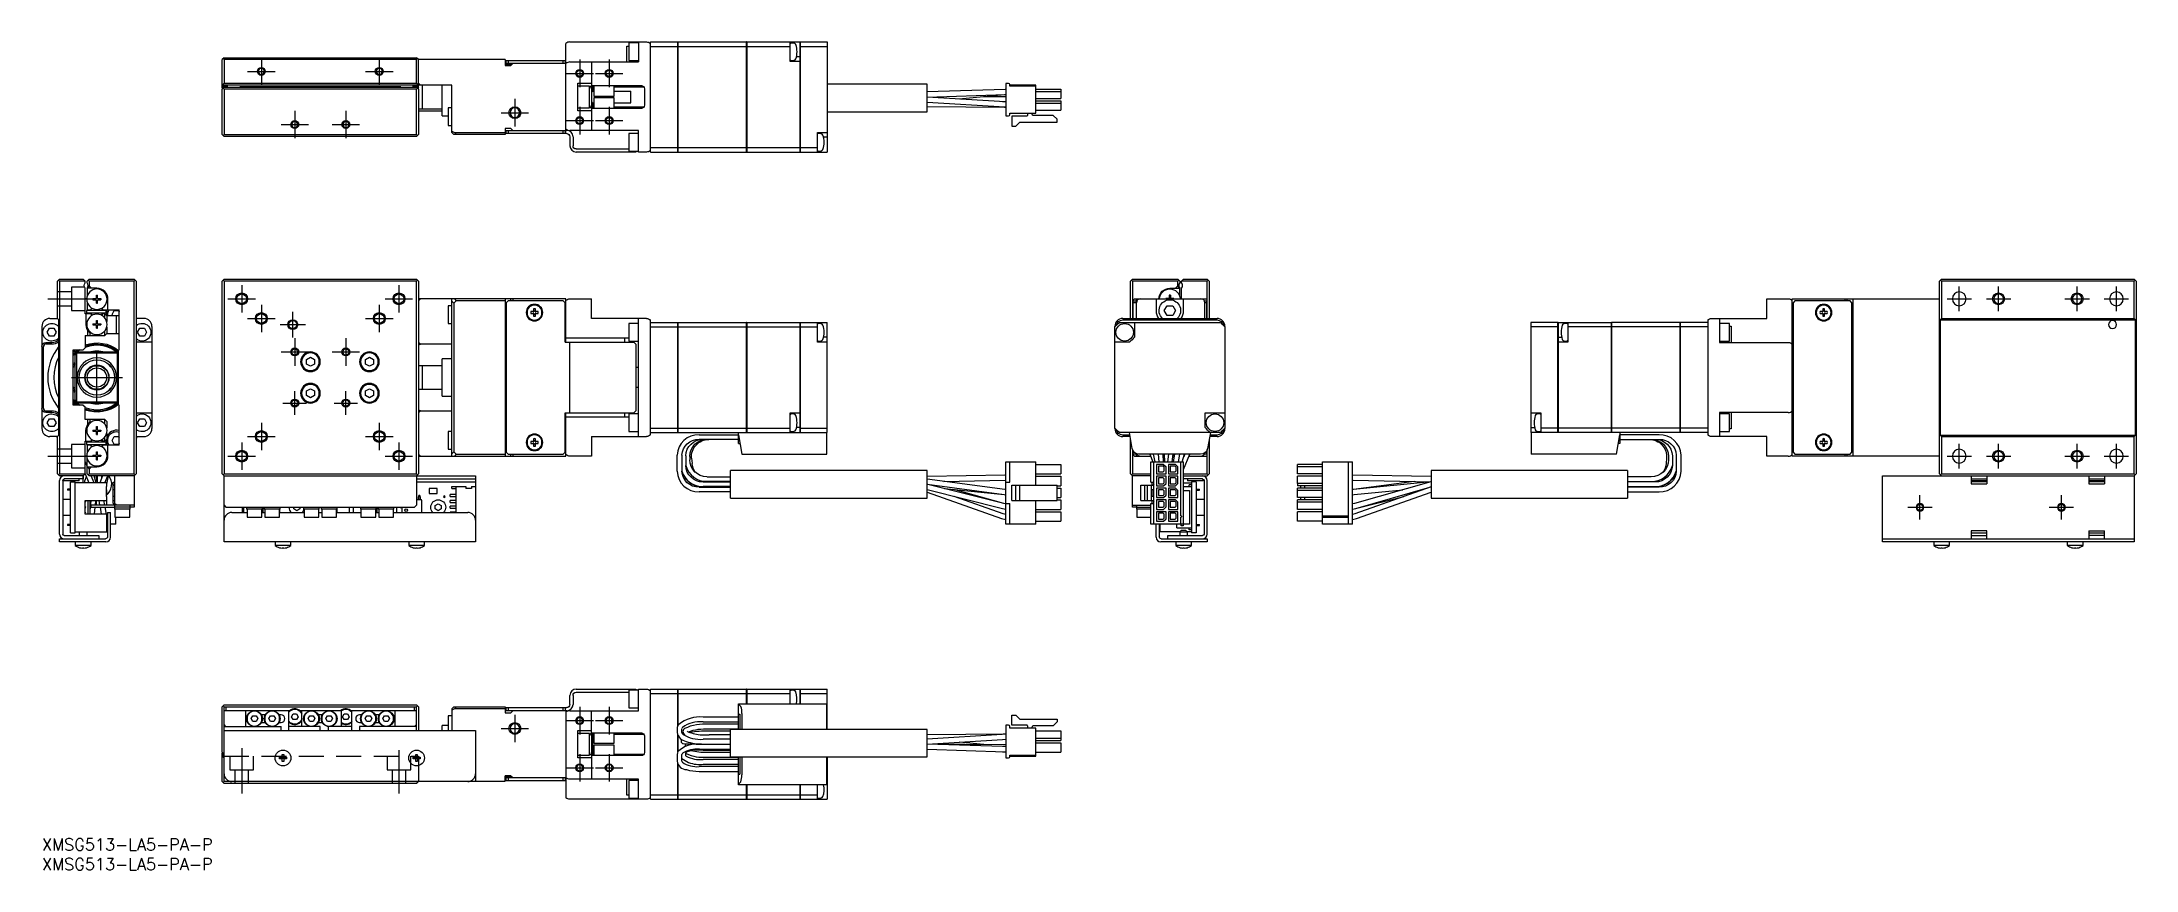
# Model space of a CAD drawing. Extents: x 0 to 533, y -8 to 203.
import ezdxf

# ---------------------------------------------------------------- set-up
doc = ezdxf.new("R2010")
doc.units = 0
doc.header["$LTSCALE"] = 0.5
doc.linetypes.add('CENTER', pattern=[50.8, 31.75, -6.35, 6.35, -6.35])
doc.linetypes.add('DASHED', pattern=[19.05, 12.7, -6.35])
for name, color, linetype in [('MSM_CENTER', 1, 'CENTER'), ('MSM_CONTINUOUS', 7, 'CONTINUOUS'), ('MSM_DASHED', 4, 'DASHED'), ('MSM_NARROW', 5, 'CONTINUOUS'), ('MSM_PART_NUMBER', 7, 'CONTINUOUS')]:
    doc.layers.add(name, color=color, linetype=linetype)
doc.styles.get("Standard").update_dxf_attribs({"font": 'txt.shx', "height": 1, "bigfont": 'bigfont.shx'})

# ---------------------------------------------------------------- blocks, each defined once
blk = doc.blocks.new('*U2')
at = {"layer": 'MSM_PART_NUMBER'}
blk.add_text('XMSG513-LA5-PA-P', height=3, dxfattribs=at).set_placement((0, -3))
blk = doc.blocks.new('*U3')
at = {"layer": 'MSM_PART_NUMBER'}
blk.add_text('XMSG513-LA5-PA-P', height=3, dxfattribs=at).set_placement((0, -8))

msp = doc.modelspace()

# ---------------------------------------------------------------- linework, layer by layer
at = {"layer": 'MSM_CENTER'}
for p, q in [((55.85, 198.54), (55.85, 191.54)), ((85.85, 198.54), (85.85, 191.54)), ((136.85, 198.04), (136.85, 191.04)), ((144.35, 198.04), (144.35, 191.04)), ((52.35, 195.04), (59.35, 195.04)), ((82.35, 195.04), (89.35, 195.04)), ((133.35, 194.54), (140.35, 194.54)), ((140.85, 194.54), (147.85, 194.54)), ((120.35, 188.04), (120.35, 181.04)), ((60.85, 181.54), (67.85, 181.54)), ((64.35, 185.04), (64.35, 178.04)), ((73.85, 181.54), (80.85, 181.54)), ((77.35, 185.04), (77.35, 178.04)), ((116.85, 184.54), (123.85, 184.54)), ((133.35, 182.54), (140.35, 182.54)), ((136.85, 186.04), (136.85, 179.04)), ((140.85, 182.54), (147.85, 182.54)), ((144.35, 186.04), (144.35, 179.04)), ((50.85, 140.73), (50.85, 133.73)), ((90.85, 140.73), (90.85, 133.73)), ((487.9, 134.13), (487.9, 140.33)), ((497.9, 134.13), (497.9, 140.33)), ((517.9, 134.13), (517.9, 140.33)), ((527.9, 134.13), (527.9, 140.33)), ((1.5, 137.23), (13, 137.23)), ((47.35, 137.23), (54.35, 137.23)), ((55.85, 135.73), (55.85, 128.73)), ((63.85, 127.43), (63.85, 133.93)), ((85.85, 135.73), (85.85, 128.73)), ((87.35, 137.23), (94.35, 137.23)), ((484.8, 137.23), (491, 137.23)), ((494.8, 137.23), (501, 137.23)), ((514.8, 137.23), (521, 137.23)), ((524.8, 137.23), (531, 137.23)), ((52.35, 132.23), (59.35, 132.23)), ((60.6, 130.68), (67.1, 130.68)), ((82.35, 132.23), (89.35, 132.23)), ((14, 110.73), (14, 123.73)), ((60.85, 123.73), (67.85, 123.73)), ((64.35, 127.23), (64.35, 120.23)), ((73.85, 123.73), (80.85, 123.73)), ((77.35, 127.23), (77.35, 120.23)), ((7.5, 117.23), (20.5, 117.23)), ((64.35, 107.73), (64.35, 113.73)), ((77.35, 107.73), (77.35, 113.73)), ((61.35, 110.73), (67.35, 110.73)), ((74.35, 110.73), (80.35, 110.73)), ((52.35, 102.23), (59.35, 102.23)), ((55.85, 105.73), (55.85, 98.73)), ((82.35, 102.23), (89.35, 102.23)), ((85.85, 105.73), (85.85, 98.73)), ((1.5, 97.23), (13, 97.23)), ((47.35, 97.23), (54.35, 97.23)), ((50.85, 100.73), (50.85, 93.73)), ((87.35, 97.23), (94.35, 97.23)), ((90.85, 100.73), (90.85, 93.73)), ((484.8, 97.23), (491, 97.23)), ((487.9, 94.13), (487.9, 100.33)), ((494.8, 97.23), (501, 97.23)), ((497.9, 94.13), (497.9, 100.33)), ((514.8, 97.23), (521, 97.23)), ((517.9, 94.13), (517.9, 100.33)), ((524.8, 97.23), (531, 97.23)), ((527.9, 94.13), (527.9, 100.33)), ((477.9, 81.13), (477.9, 87.33)), ((513.9, 81.13), (513.9, 87.33)), ((474.8, 84.23), (481, 84.23)), ((510.8, 84.23), (517, 84.23)), ((136.85, 33.5), (136.85, 26.5)), ((144.35, 33.5), (144.35, 26.5)), ((116.85, 28), (123.85, 28)), ((120.35, 31.5), (120.35, 24.5)), ((133.35, 30), (140.35, 30)), ((140.85, 30), (147.85, 30)), ((50.85, 23), (50.85, 11.5)), ((90.85, 22.5), (90.85, 11.5)), ((136.85, 21.5), (136.85, 14.5)), ((144.35, 21.5), (144.35, 14.5)), ((133.35, 18), (140.35, 18)), ((140.85, 18), (147.85, 18))]:
    msp.add_line(p, q, dxfattribs=at)
at = {"layer": 'MSM_CONTINUOUS'}
for p, q in [((134.35, 202.54), (153.85, 202.54)), ((151.85, 202.54), (151.85, 197.44)), ((154.85, 174.54), (154.85, 202.54)), ((154.85, 202.54), (161.84, 202.54)), ((161.84, 174.54), (161.84, 202.54)), ((161.85, 202.53), (161.84, 202.53)), ((161.85, 202.54), (161.85, 174.54)), ((161.85, 202.54), (179.34, 202.54)), ((179.34, 174.54), (179.34, 202.54)), ((179.35, 202.53), (179.34, 202.53)), ((179.35, 202.54), (179.35, 174.54)), ((179.35, 202.54), (192.95, 202.54)), ((190.45, 197.54), (190.45, 202.54)), ((192.95, 174.54), (192.95, 202.54)), ((192.95, 202.53), (192.96, 202.53)), ((192.96, 202.54), (192.96, 174.54)), ((192.96, 202.54), (199.85, 202.54)), ((199.85, 202.54), (199.85, 174.54)), ((46.35, 198.54), (45.85, 198.04)), ((45.85, 190.84), (45.85, 198.04)), ((46.1, 198.29), (46.35, 198.04)), ((46.35, 198.54), (95.35, 198.54)), ((46.35, 198.04), (46.35, 192.04)), ((95.35, 198.04), (46.35, 198.04)), ((95.85, 198.04), (95.35, 198.54)), ((95.35, 198.04), (95.6, 198.29)), ((95.35, 192.04), (95.35, 198.04)), ((95.85, 190.84), (95.85, 198.04)), ((117.85, 198.04), (95.85, 198.04)), ((117.85, 198.04), (117.85, 196.54)), ((118.15, 197.04), (118.15, 197.84)), ((118.15, 197.84), (133.15, 197.84)), ((118.65, 197.84), (118.65, 197.04)), ((132.65, 197.04), (132.65, 197.84)), ((133.15, 197.84), (133.15, 197.04)), ((133.35, 197.06), (133.35, 202.16)), ((134.35, 197.44), (151.85, 197.44)), ((139.85, 197.44), (139.85, 191.42)), ((148.85, 201.49), (149.35, 201.49)), ((148.85, 197.44), (148.85, 201.49)), ((149.35, 202.29), (149.35, 197.79)), ((151.85, 202.29), (149.35, 202.29)), ((149.35, 197.79), (151.85, 197.79)), ((154.85, 201.39), (161.84, 201.39)), ((161.85, 201.38), (161.84, 201.38)), ((161.85, 201.39), (179.34, 201.39)), ((179.35, 201.38), (179.34, 201.38)), ((179.35, 201.39), (190.45, 201.39)), ((192.95, 197.54), (190.45, 197.54)), ((191.43, 202.21), (190.66, 202.27)), ((190.66, 197.81), (191.43, 197.88)), ((192.95, 198.79), (192.01, 198.79)), ((192.95, 201.38), (192.96, 201.38)), ((192.96, 201.39), (199.85, 201.39)), ((46.35, 192.04), (45.85, 191.54)), ((46.35, 192.04), (95.35, 192.04)), ((95.85, 191.54), (95.35, 192.04)), ((96.35, 191.54), (95.85, 192.04)), ((119.6, 196.79), (117.85, 196.79)), ((117.85, 196.54), (119.35, 196.54)), ((133.35, 197.04), (118.15, 197.04)), ((119.85, 197.04), (119.35, 196.54)), ((133.35, 180.04), (133.35, 197.04)), ((136.35, 192.04), (139.85, 192.04)), ((136.35, 185.04), (136.35, 192.04)), ((245.25, 192.01), (245.25, 183.73)), ((245.97, 192.01), (245.25, 192.01)), ((104.35, 191.54), (45.85, 191.54)), ((45.85, 191.34), (47.25, 191.34)), ((46.35, 191.04), (45.85, 190.54)), ((45.95, 190.74), (45.85, 190.84)), ((45.85, 179.04), (45.85, 190.54)), ((45.95, 190.64), (45.95, 190.84)), ((46.35, 190.54), (46.1, 190.79)), ((46.95, 191.14), (46.25, 191.14)), ((46.35, 191.04), (95.35, 191.04)), ((95.35, 190.54), (46.35, 190.54)), ((46.35, 190.54), (46.35, 179.04)), ((47.25, 191.04), (47.25, 191.34)), ((91.35, 191.16), (50.35, 191.16)), ((50.35, 191.04), (50.35, 191.16)), ((91.35, 191.04), (91.35, 191.16)), ((94.45, 191.04), (94.45, 191.34)), ((95.85, 191.34), (94.45, 191.34)), ((95.45, 191.14), (94.75, 191.14)), ((95.85, 190.54), (95.35, 191.04)), ((95.6, 190.79), (95.35, 190.54)), ((95.35, 179.04), (95.35, 190.54)), ((95.85, 190.84), (95.75, 190.74)), ((95.75, 190.84), (95.75, 190.64)), ((95.85, 190.54), (95.85, 179.04)), ((96.85, 185.54), (96.85, 191.54)), ((101.85, 183.79), (101.85, 191.54)), ((104.35, 179.54), (104.35, 191.54)), ((139.35, 191.29), (136.35, 191.29)), ((139.35, 185.79), (139.35, 191.29)), ((139.85, 191.42), (139.94, 191.42)), ((139.86, 191.39), (139.94, 191.42)), ((139.95, 185.67), (139.95, 191.42)), ((140.15, 191.04), (139.95, 190.84)), ((139.95, 189.68), (140.15, 190.04)), ((140.15, 187.04), (139.95, 187.41)), ((140.15, 191.44), (152.55, 191.44)), ((140.15, 191.04), (140.15, 190.04)), ((140.45, 191.04), (140.15, 191.04)), ((140.15, 190.04), (140.45, 190.04)), ((140.15, 187.04), (140.15, 186.04)), ((140.15, 187.04), (140.45, 187.04)), ((140.45, 191.44), (140.45, 188.79)), ((140.45, 188.79), (145.65, 188.79)), ((140.45, 188.29), (140.45, 185.64)), ((145.65, 188.29), (140.45, 188.29)), ((145.65, 188.79), (145.65, 191.44)), ((153.24, 191.04), (145.65, 191.04)), ((145.65, 190.04), (149.85, 190.04)), ((145.65, 185.64), (145.65, 188.29)), ((145.65, 187.04), (149.85, 187.04)), ((149.85, 187.04), (149.85, 190.04)), ((153.35, 190.64), (153.35, 186.44)), ((225.25, 191.78), (199.85, 191.78)), ((225.25, 184.78), (225.25, 191.78)), ((245.13, 190.49), (225.25, 189.84)), ((225.25, 188.54), (245.17, 189.19)), ((225.25, 187.24), (245.04, 186)), ((245.12, 187.3), (225.26, 188.54)), ((233.4, 188.04), (244.97, 189.16)), ((239.72, 188.65), (244.58, 188.69)), ((245.25, 187.31), (244.47, 187.34)), ((244.58, 188.69), (245.25, 188.69)), ((244.97, 189.16), (245.25, 189.18)), ((245.25, 187.3), (245.12, 187.3)), ((245.25, 190.49), (245.13, 190.49)), ((245.17, 189.19), (245.25, 189.19)), ((246.27, 191.3), (246.27, 191.71)), ((252.9, 191.55), (246.27, 191.55)), ((252.9, 191.3), (246.27, 191.3)), ((252.9, 184.44), (252.9, 191.55)), ((252.9, 190.57), (259.25, 190.57)), ((252.9, 189.97), (259.25, 189.97)), ((252.9, 188.17), (259.25, 188.17)), ((252.9, 187.57), (259.25, 187.57)), ((252.9, 186.97), (259.25, 186.97)), ((259.25, 190.57), (259.25, 188.17)), ((259.25, 187.57), (259.25, 185.17)), ((95.85, 185.54), (101.85, 185.54)), ((95.85, 185.04), (101.85, 185.04)), ((101.85, 183.79), (103.35, 183.79)), ((103.35, 185.79), (103.35, 181.29)), ((104.35, 185.79), (103.35, 185.79)), ((103.35, 181.29), (104.35, 181.29)), ((136.35, 185.79), (139.35, 185.79)), ((139.85, 185.04), (136.35, 185.04)), ((139.94, 185.67), (139.85, 185.7)), ((139.85, 185.67), (139.85, 180.04)), ((139.85, 185.67), (139.94, 185.67)), ((139.95, 186.24), (140.15, 186.04)), ((140.15, 186.04), (140.45, 186.04)), ((152.55, 185.64), (140.15, 185.64)), ((145.65, 186.04), (153.24, 186.04)), ((199.85, 184.78), (225.25, 184.78)), ((225.25, 186.15), (244.91, 185.99)), ((244.91, 185.99), (245.25, 185.99)), ((245.04, 186), (245.25, 185.99)), ((245.25, 183.73), (245.97, 183.73)), ((246.27, 184.44), (252.9, 184.44)), ((246.27, 184.03), (246.27, 184.44)), ((246.8, 183.69), (246.8, 181.16)), ((250.65, 183.69), (246.8, 183.69)), ((247.8, 181.16), (248.82, 182.18)), ((248.82, 182.18), (258.36, 182.18)), ((250.8, 184.44), (250.8, 183.84)), ((251.95, 184.16), (251.95, 184.44)), ((257.36, 183.88), (252.23, 183.88)), ((252.9, 185.17), (259.25, 185.17)), ((258.36, 182.88), (257.36, 183.88)), ((258.36, 182.18), (258.36, 182.88)), ((45.85, 179.04), (46.35, 178.54)), ((46.1, 178.79), (46.35, 179.04)), ((46.35, 179.04), (95.35, 179.04)), ((95.35, 178.54), (46.35, 178.54)), ((95.35, 179.04), (95.6, 178.79)), ((95.35, 178.54), (95.85, 179.04)), ((104.35, 179.85), (104.96, 179.54)), ((104.85, 179.04), (104.35, 179.54)), ((117.85, 179.04), (104.85, 179.04)), ((104.96, 179.54), (117.85, 179.54)), ((104.96, 179.54), (105.46, 179.04)), ((119.35, 180.54), (117.85, 180.54)), ((117.85, 180.54), (117.85, 179.04)), ((118.15, 179.24), (118.15, 180.04)), ((118.15, 180.04), (133.55, 180.04)), ((133.55, 179.24), (118.15, 179.24)), ((118.65, 180.04), (118.65, 179.24)), ((119.35, 180.54), (119.85, 180.04)), ((132.65, 179.24), (132.65, 180.04)), ((133.15, 180.04), (133.15, 179.24)), ((151.85, 180.04), (134.35, 180.04)), ((134.35, 178.44), (134.35, 176.14)), ((135.15, 178.44), (135.15, 176.14)), ((149.35, 179.29), (149.35, 174.79)), ((151.85, 179.29), (149.35, 179.29)), ((151.85, 174.54), (151.85, 180.04)), ((197.35, 174.54), (197.35, 179.54)), ((197.35, 179.54), (199.85, 179.54)), ((198.32, 179.21), (197.55, 179.27)), ((199.85, 178.29), (198.9, 178.29)), ((246.8, 181.16), (247.8, 181.16)), ((135.95, 175.34), (149.35, 175.34)), ((151.15, 174.54), (135.95, 174.54)), ((149.35, 174.79), (151.85, 174.79)), ((150.65, 174.54), (150.65, 174.79)), ((151.15, 174.79), (151.15, 174.54)), ((153.85, 174.54), (151.85, 174.54)), ((154.85, 175.7), (161.84, 175.7)), ((154.85, 174.54), (161.84, 174.54)), ((161.85, 175.7), (161.84, 175.7)), ((161.85, 174.55), (161.84, 174.55)), ((161.85, 175.7), (179.34, 175.7)), ((161.85, 174.54), (179.34, 174.54)), ((179.35, 175.7), (179.34, 175.7)), ((179.35, 174.55), (179.34, 174.55)), ((179.35, 175.7), (192.95, 175.7)), ((179.35, 174.54), (192.95, 174.54)), ((192.95, 175.7), (192.96, 175.7)), ((192.95, 174.55), (192.96, 174.55)), ((192.96, 175.7), (197.35, 175.7)), ((192.96, 174.54), (199.85, 174.54)), ((197.55, 174.81), (198.32, 174.88)), ((4, 141.73), (4.5, 142.23)), ((4, 132.23), (4, 141.73)), ((4.25, 141.98), (4.5, 141.73)), ((4.5, 142.23), (10.5, 142.23)), ((4.5, 141.73), (4.5, 92.73)), ((11, 141.73), (4.5, 141.73)), ((10.5, 142.23), (11, 141.73)), ((11, 141.29), (11, 141.73)), ((11, 133.43), (11, 139.97)), ((11.5, 141.73), (12, 142.23)), ((11.5, 141.29), (11.5, 141.73)), ((11.5, 139.97), (11.5, 137.85)), ((14, 139.93), (11.5, 139.93)), ((12, 140.53), (11.58, 139.93)), ((11.75, 141.98), (12, 141.73)), ((12, 142.23), (23.5, 142.23)), ((12, 141.73), (12, 140.53)), ((23.5, 141.73), (12, 141.73)), ((12.6, 139.93), (12, 140.53)), ((24, 141.73), (23.5, 142.23)), ((23.5, 141.73), (23.75, 141.98)), ((23.5, 92.73), (23.5, 141.73)), ((24, 141.73), (24, 92.73)), ((45.85, 141.73), (46.35, 142.23)), ((45.85, 92.73), (45.85, 141.73)), ((46.1, 141.98), (46.35, 141.73)), ((46.35, 142.23), (95.35, 142.23)), ((46.35, 141.73), (46.35, 92.73)), ((95.35, 141.73), (46.35, 141.73)), ((95.35, 142.23), (95.85, 141.73)), ((95.35, 141.73), (95.6, 141.98)), ((95.35, 92.73), (95.35, 141.73)), ((95.85, 141.73), (95.85, 92.73)), ((277.03, 141.73), (277.53, 142.23)), ((277.03, 132.23), (277.03, 141.73)), ((277.28, 141.98), (277.53, 141.73)), ((277.53, 142.23), (289.03, 142.23)), ((289.03, 141.73), (277.53, 141.73)), ((277.53, 141.73), (277.53, 132.23)), ((287.03, 139.93), (289.53, 139.93)), ((289.03, 140.53), (288.43, 139.93)), ((289.53, 141.73), (289.03, 142.23)), ((289.03, 141.73), (289.28, 141.98)), ((289.03, 140.53), (289.03, 141.73)), ((289.45, 139.93), (289.03, 140.53)), ((289.53, 141.73), (289.53, 141.29)), ((289.53, 137.85), (289.53, 139.97)), ((290.03, 141.73), (290.53, 142.23)), ((290.03, 141.29), (290.03, 141.73)), ((296.53, 141.73), (290.03, 141.73)), ((290.03, 137.23), (290.03, 139.97)), ((290.53, 142.23), (296.53, 142.23)), ((296.53, 142.23), (297.03, 141.73)), ((296.53, 141.73), (296.78, 141.98)), ((296.53, 132.23), (296.53, 141.73)), ((297.03, 141.73), (297.03, 132.23)), ((482.9, 141.73), (483.4, 142.23)), ((482.9, 92.73), (482.9, 141.73)), ((483.15, 141.98), (483.4, 141.73)), ((483.4, 142.23), (532.4, 142.23)), ((483.4, 141.73), (483.4, 132.23)), ((532.4, 141.73), (483.4, 141.73)), ((532.9, 141.73), (532.4, 142.23)), ((532.4, 141.73), (532.65, 141.98)), ((532.4, 132.23), (532.4, 141.73)), ((532.9, 141.73), (532.9, 92.73)), ((11.4, 137.23), (11, 137.23)), ((12.46, 133.43), (11, 133.43)), ((11.2, 133.43), (11.2, 130.73)), ((11.39, 134.23), (11.39, 133.63)), ((16.39, 134.23), (11.39, 134.23)), ((11.39, 133.63), (16.39, 133.63)), ((11.5, 136.42), (11.5, 134.43)), ((11.5, 134.43), (12.46, 134.43)), ((12.46, 134.43), (12.63, 134.73)), ((12.46, 133.43), (12.63, 133.14)), ((13, 137.28), (13.8, 137.28)), ((13, 137.28), (13, 136.99)), ((13, 136.99), (13.8, 136.99)), ((13.53, 136.99), (13.53, 137.28)), ((13.86, 138.13), (14.15, 138.13)), ((13.86, 137.34), (13.86, 138.13)), ((14.15, 137.6), (13.86, 137.6)), ((13.86, 136.13), (13.86, 136.93)), ((13.86, 136.66), (14.15, 136.66)), ((13.86, 136.13), (14.15, 136.13)), ((14.15, 137.34), (14.15, 138.13)), ((14.15, 136.13), (14.15, 136.93)), ((14.21, 137.28), (15, 137.28)), ((14.21, 136.99), (15, 136.99)), ((14.47, 136.99), (14.47, 137.28)), ((15, 137.28), (15, 136.99)), ((15.37, 134.73), (15.54, 134.43)), ((15.37, 133.14), (15.54, 133.43)), ((15.54, 134.43), (19.7, 134.43)), ((16, 133.43), (15.54, 133.43)), ((16, 132.39), (16, 133.43)), ((16, 133.43), (16.5, 132.93)), ((16.39, 133.63), (16.39, 134.23)), ((16.8, 134.43), (16.8, 137.13)), ((17.85, 133.23), (18.42, 134.23)), ((18.02, 132.93), (17.85, 133.23)), ((18.42, 134.23), (19.58, 134.23)), ((19.58, 134.23), (19.7, 134.02)), ((19.7, 124.23), (19.7, 134.43)), ((95.85, 136.73), (96.35, 137.23)), ((133.35, 137.23), (95.85, 137.23)), ((103.35, 135.48), (103.35, 130.98)), ((104.35, 135.48), (103.35, 135.48)), ((104.35, 97.23), (104.35, 137.23)), ((104.85, 136.12), (104.35, 136.62)), ((105.46, 136.73), (104.85, 136.12)), ((104.85, 136.12), (104.85, 98.34)), ((104.96, 137.23), (105.46, 136.73)), ((117.85, 136.73), (105.46, 136.73)), ((117.85, 137.23), (117.85, 97.23)), ((118.65, 136.73), (118.15, 136.23)), ((118.15, 136.23), (118.15, 98.23)), ((132.65, 136.73), (118.65, 136.73)), ((119.35, 136.73), (119.35, 137.23)), ((119.85, 137.23), (119.85, 136.73)), ((125.11, 133.97), (124.43, 133.97)), ((124.43, 133.49), (125.11, 133.49)), ((125.11, 134.65), (125.11, 133.97)), ((125.11, 133.49), (125.11, 132.81)), ((125.59, 133.97), (125.59, 134.65)), ((126.27, 133.97), (125.59, 133.97)), ((125.59, 132.81), (125.59, 133.49)), ((125.59, 133.49), (126.27, 133.49)), ((133.15, 136.23), (132.65, 136.73)), ((133.15, 126.23), (133.15, 136.23)), ((133.35, 126.23), (133.35, 137.23)), ((134.35, 137.23), (139.85, 137.23)), ((139.85, 132.23), (139.85, 137.23)), ((278.03, 137.23), (277.53, 136.73)), ((277.73, 136.73), (278.53, 136.73)), ((277.73, 132.23), (277.73, 136.73)), ((278.53, 136.23), (277.73, 136.23)), ((278.03, 137.23), (296.53, 137.23)), ((278.53, 136.23), (278.53, 137.23)), ((278.53, 132.23), (278.53, 136.23)), ((283.53, 137.23), (283.53, 134.23)), ((285.58, 134.23), (286.3, 135.48)), ((286.3, 132.98), (285.58, 134.23)), ((286.82, 137.28), (286.03, 137.28)), ((286.03, 137.23), (286.03, 137.28)), ((286.3, 135.48), (287.75, 135.48)), ((286.56, 137.28), (286.56, 137.23)), ((287.17, 138.13), (286.88, 138.13)), ((286.88, 138.13), (286.88, 137.34)), ((287.17, 137.6), (286.88, 137.6)), ((287.17, 138.13), (287.17, 137.34)), ((288.03, 137.28), (287.23, 137.28)), ((287.5, 137.28), (287.49, 137.23)), ((287.75, 135.48), (288.47, 134.23)), ((288.47, 134.23), (287.75, 132.98)), ((288.03, 137.23), (288.03, 137.28)), ((290.53, 134.23), (290.53, 137.23)), ((295.53, 137.03), (295.53, 137.23)), ((295.79, 136.73), (296.33, 136.73)), ((296.33, 136.23), (295.93, 136.23)), ((295.93, 132.23), (295.93, 136.23)), ((296.33, 136.73), (296.33, 132.23)), ((438.9, 132.23), (438.9, 137.23)), ((438.9, 137.23), (444.4, 137.23)), ((445.4, 137.23), (482.9, 137.23)), ((445.4, 97.23), (445.4, 137.23)), ((446.1, 136.73), (445.6, 136.23)), ((445.6, 136.23), (445.6, 98.23)), ((460.1, 136.73), (446.1, 136.73)), ((453.16, 133.97), (452.48, 133.97)), ((452.48, 133.49), (453.16, 133.49)), ((453.16, 134.65), (453.16, 133.97)), ((453.16, 133.49), (453.16, 132.81)), ((453.64, 133.97), (453.64, 134.65)), ((454.32, 133.97), (453.64, 133.97)), ((453.64, 132.81), (453.64, 133.49)), ((453.64, 133.49), (454.32, 133.49)), ((458.9, 136.73), (458.9, 137.23)), ((459.4, 136.73), (459.4, 137.23)), ((460.6, 136.23), (460.1, 136.73)), ((460.6, 98.23), (460.6, 136.23)), ((460.9, 97.23), (460.9, 137.23)), ((0, 130.23), (0, 104.23)), ((1.35, 128.73), (1.92, 129.73)), ((1.92, 127.73), (1.35, 128.73)), ((1.92, 129.73), (3.08, 129.73)), ((2, 132.23), (4, 132.23)), ((3.08, 129.73), (3.65, 128.73)), ((3.65, 128.73), (3.08, 127.73)), ((4.35, 131.88), (4, 132.23)), ((4.35, 102.58), (4.35, 131.88)), ((11, 127.93), (16, 127.93)), ((11, 127.93), (11, 124.73)), ((11.7, 127.93), (11.7, 129.14)), ((12.2, 128.59), (12.2, 127.93)), ((13, 130.88), (13.8, 130.88)), ((13, 130.88), (13, 130.59)), ((13, 130.59), (13.8, 130.59)), ((13.53, 130.59), (13.53, 130.88)), ((13.86, 131.73), (14.15, 131.73)), ((13.86, 130.94), (13.86, 131.73)), ((14.15, 131.2), (13.86, 131.2)), ((13.86, 129.73), (13.86, 130.53)), ((13.86, 130.26), (14.15, 130.26)), ((13.86, 129.73), (14.15, 129.73)), ((14.15, 130.94), (14.15, 131.73)), ((14.15, 129.73), (14.15, 130.53)), ((14.21, 130.88), (15, 130.88)), ((14.21, 130.59), (15, 130.59)), ((14.47, 130.59), (14.47, 130.88)), ((15, 130.88), (15, 130.59)), ((16, 127.93), (16, 129.07)), ((16.5, 128.43), (16, 127.93)), ((16.5, 132.93), (16.5, 131.45)), ((19.7, 132.93), (16.5, 132.93)), ((16.5, 130.02), (16.5, 128.43)), ((16.5, 128.43), (19.7, 128.43)), ((19, 128.43), (19, 132.93)), ((26, 132.23), (24, 132.23)), ((24.35, 128.73), (24.92, 129.73)), ((24.92, 127.73), (24.35, 128.73)), ((24.92, 129.73), (26.08, 129.73)), ((26.08, 129.73), (26.65, 128.73)), ((26.65, 128.73), (26.08, 127.73)), ((28, 130.23), (28, 126.23)), ((103.35, 130.98), (104.35, 130.98)), ((153.85, 132.23), (139.85, 132.23)), ((149.35, 130.98), (149.35, 126.48)), ((151.85, 130.98), (149.35, 130.98)), ((151.85, 102.23), (151.85, 132.23)), ((154.85, 102.61), (154.85, 131.85)), ((154.85, 131.23), (161.84, 131.23)), ((154.85, 130.08), (161.84, 130.08)), ((161.84, 103.23), (161.84, 131.23)), ((161.85, 131.22), (161.84, 131.22)), ((161.85, 130.07), (161.84, 130.07)), ((161.85, 131.23), (161.85, 103.23)), ((161.85, 131.23), (179.34, 131.23)), ((161.85, 130.08), (179.34, 130.08)), ((179.34, 103.23), (179.34, 131.23)), ((179.35, 131.22), (179.34, 131.22)), ((179.35, 130.07), (179.34, 130.07)), ((179.35, 131.23), (179.35, 103.23)), ((179.35, 131.23), (192.95, 131.23)), ((179.35, 130.08), (192.95, 130.08)), ((192.95, 103.23), (192.95, 131.23)), ((192.95, 131.22), (192.96, 131.22)), ((192.95, 130.07), (192.96, 130.07)), ((192.96, 131.23), (192.96, 103.23)), ((192.96, 131.23), (199.85, 131.23)), ((192.96, 130.08), (197.35, 130.08)), ((197.35, 126.23), (197.35, 131.23)), ((198.32, 130.9), (197.55, 130.96)), ((199.85, 103.23), (199.85, 131.23)), ((273.03, 104.23), (273.03, 130.23)), ((274.18, 131.23), (299.87, 131.23)), ((275.03, 132.23), (299.03, 132.23)), ((275.03, 131.85), (299.03, 131.85)), ((278.03, 131.23), (278.03, 127.48)), ((287.75, 132.98), (286.3, 132.98)), ((301.03, 130.23), (301.03, 104.23)), ((385.79, 131.23), (378.9, 131.23)), ((378.9, 131.23), (378.9, 103.23)), ((385.79, 130.08), (378.9, 130.08)), ((385.79, 103.23), (385.79, 131.23)), ((385.8, 131.22), (385.79, 131.22)), ((385.8, 130.07), (385.79, 130.07)), ((385.8, 131.23), (385.8, 103.23)), ((385.8, 131.23), (399.4, 131.23)), ((388.09, 130.96), (387.32, 130.9)), ((388.3, 131.23), (388.3, 126.23)), ((399.4, 130.08), (388.3, 130.08)), ((399.4, 103.23), (399.4, 131.23)), ((399.4, 131.22), (399.41, 131.22)), ((399.4, 130.07), (399.41, 130.07)), ((416.9, 131.23), (399.41, 131.23)), ((399.41, 131.23), (399.41, 103.23)), ((416.9, 130.08), (399.41, 130.08)), ((416.9, 103.23), (416.9, 131.23)), ((416.9, 131.22), (416.91, 131.22)), ((416.9, 130.07), (416.91, 130.07)), ((423.9, 131.23), (416.91, 131.23)), ((416.91, 131.23), (416.91, 103.23)), ((423.9, 130.08), (416.91, 130.08)), ((423.9, 131.85), (423.9, 102.61)), ((424.9, 132.23), (438.9, 132.23)), ((426.9, 132.23), (426.9, 126.13)), ((429.4, 130.98), (426.9, 130.98)), ((429.4, 126.48), (429.4, 130.98)), ((429.4, 130.31), (429.9, 130.31)), ((429.9, 130.31), (429.9, 126.13)), ((445.6, 131.73), (445.4, 131.73)), ((460.6, 131.73), (460.9, 131.73)), ((460.9, 130.98), (460.6, 130.98)), ((483.4, 132.23), (483.05, 131.88)), ((483.05, 131.88), (483.05, 102.58)), ((483.05, 131.88), (532.75, 131.88)), ((483.4, 132.23), (532.4, 132.23)), ((532.75, 131.88), (532.4, 132.23)), ((532.75, 102.58), (532.75, 131.88)), ((0.38, 109.46), (0.38, 125.01)), ((1, 126.13), (2.5, 126.13)), ((1.13, 125.75), (2.5, 125.75)), ((3.08, 127.73), (1.92, 127.73)), ((8, 124.23), (10.5, 124.23)), ((8, 110.23), (8, 124.23)), ((8.5, 122.93), (8.8, 123.23)), ((8.5, 111.53), (8.5, 122.93)), ((9, 123.43), (8.8, 123.23)), ((8.8, 123.23), (8.8, 111.23)), ((9, 123.43), (9.3, 123.73)), ((19, 123.43), (9, 123.43)), ((9.3, 123.73), (18.7, 123.73)), ((11, 124.73), (10.5, 124.23)), ((18.7, 123.73), (19.5, 122.93)), ((19.2, 111.23), (19.2, 123.23)), ((19.5, 110.23), (19.5, 124.23)), ((19.5, 124.23), (19.7, 124.23)), ((28, 126.23), (24, 126.23)), ((26.08, 127.73), (24.92, 127.73)), ((28, 126.23), (28, 108.23)), ((96.35, 125.72), (95.85, 126.22)), ((95.85, 125.54), (96.35, 125.72)), ((104.35, 125.72), (96.35, 125.72)), ((118.15, 127.23), (117.85, 127.23)), ((117.85, 125.48), (118.15, 125.48)), ((149.35, 127.23), (133.15, 127.23)), ((133.15, 126.23), (150.65, 126.23)), ((134.35, 108.23), (134.35, 126.23)), ((148.35, 126.23), (148.35, 127.23)), ((149.35, 126.48), (151.85, 126.48)), ((151.15, 125.73), (150.65, 126.23)), ((151.15, 125.73), (151.15, 108.73)), ((199.85, 126.23), (197.35, 126.23)), ((197.55, 126.5), (198.32, 126.57)), ((199.85, 127.48), (198.9, 127.48)), ((276.78, 126.23), (273.03, 126.23)), ((385.8, 127.48), (386.73, 127.48)), ((388.3, 126.23), (385.8, 126.23)), ((387.32, 126.57), (388.09, 126.5)), ((426.9, 126.48), (429.4, 126.48)), ((426.9, 126.13), (444.4, 126.13)), ((445.6, 127.23), (445.4, 127.23)), ((445.6, 126.23), (445.4, 126.23)), ((445.6, 124.73), (445.4, 124.73)), ((460.6, 125.48), (460.9, 125.48)), ((17.2, 120.21), (17.2, 120.4)), ((17.2, 120.21), (17.43, 119.98)), ((17.43, 120.15), (17.43, 119.98)), ((17.43, 119.98), (17.56, 119.98)), ((67.35, 121.81), (68.35, 122.39)), ((67.35, 120.66), (67.35, 121.81)), ((68.35, 120.08), (67.35, 120.66)), ((68.35, 122.39), (69.35, 121.81)), ((69.35, 120.66), (68.35, 120.08)), ((69.35, 121.81), (69.35, 120.66)), ((82.35, 121.81), (83.35, 122.39)), ((82.35, 120.66), (82.35, 121.81)), ((83.35, 120.08), (82.35, 120.66)), ((83.35, 122.39), (84.35, 121.81)), ((84.35, 120.66), (83.35, 120.08)), ((84.35, 121.81), (84.35, 120.66)), ((101.85, 120.23), (95.85, 120.23)), ((96.85, 114.23), (96.85, 120.23)), ((101.85, 112.48), (101.85, 121.98)), ((104.35, 121.98), (101.85, 121.98)), ((118.05, 122.23), (117.85, 122.03)), ((118.05, 122.23), (118.05, 112.23)), ((118.15, 122.23), (118.05, 122.23)), ((151.85, 119.73), (151.15, 119.73)), ((460.7, 122.23), (460.6, 122.23)), ((460.7, 112.23), (460.7, 122.23)), ((460.9, 122.03), (460.7, 122.23)), ((11.04, 116.17), (11.04, 116.17)), ((12.56, 114.43), (12.63, 114.43)), ((12.69, 114.37), (12.63, 114.43)), ((15.38, 114.43), (15.31, 114.37)), ((15.38, 114.43), (15.44, 114.43)), ((16.97, 116.17), (16.97, 116.17)), ((17.43, 114.48), (17.2, 114.26)), ((17.2, 114.07), (17.2, 114.26)), ((17.43, 114.48), (17.43, 114.31)), ((17.56, 114.48), (17.43, 114.48)), ((67.35, 113.81), (68.35, 114.39)), ((67.35, 112.66), (67.35, 113.81)), ((68.35, 112.08), (67.35, 112.66)), ((68.35, 114.39), (69.35, 113.81)), ((69.35, 112.66), (68.35, 112.08)), ((69.35, 113.81), (69.35, 112.66)), ((82.35, 113.81), (83.35, 114.39)), ((82.35, 112.66), (82.35, 113.81)), ((83.35, 112.08), (82.35, 112.66)), ((83.35, 114.39), (84.35, 113.81)), ((84.35, 112.66), (83.35, 112.08)), ((84.35, 113.81), (84.35, 112.66)), ((95.85, 114.23), (101.85, 114.23)), ((101.85, 112.48), (104.35, 112.48)), ((117.85, 112.43), (118.05, 112.23)), ((118.05, 112.23), (118.15, 112.23)), ((151.15, 114.73), (151.85, 114.73)), ((460.6, 112.23), (460.7, 112.23)), ((460.7, 112.23), (460.9, 112.43)), ((2.5, 108.33), (1, 108.33)), ((2.5, 108.71), (1.13, 108.71)), ((1.35, 105.73), (1.92, 106.73)), ((1.92, 106.73), (3.08, 106.73)), ((3.08, 106.73), (3.65, 105.73)), ((10.5, 110.23), (8, 110.23)), ((8.8, 111.23), (8.5, 111.53)), ((8.8, 111.23), (9, 111.03)), ((9, 111.03), (19, 111.03)), ((9.3, 110.73), (9, 111.03)), ((18.7, 110.73), (9.3, 110.73)), ((10.5, 110.23), (11, 109.73)), ((11, 106.53), (11, 109.73)), ((19.5, 111.53), (18.7, 110.73)), ((19.7, 110.23), (19.5, 110.23)), ((19.7, 100.03), (19.7, 110.23)), ((24, 108.23), (28, 108.23)), ((24.35, 105.73), (24.92, 106.73)), ((24.92, 106.73), (26.08, 106.73)), ((26.08, 106.73), (26.65, 105.73)), ((28, 108.23), (28, 104.23)), ((96.35, 108.75), (95.85, 108.93)), ((95.85, 108.25), (96.35, 108.75)), ((96.35, 108.75), (104.35, 108.75)), ((118.15, 108.98), (117.85, 108.98)), ((117.85, 107.23), (118.15, 107.23)), ((133.15, 98.23), (133.15, 108.23)), ((133.15, 108.23), (150.65, 108.23)), ((133.15, 107.23), (149.35, 107.23)), ((133.35, 97.23), (133.35, 108.23)), ((148.35, 107.23), (148.35, 108.23)), ((149.35, 107.98), (149.35, 103.48)), ((151.85, 107.98), (149.35, 107.98)), ((150.65, 108.23), (151.15, 108.73)), ((190.45, 103.23), (190.45, 108.23)), ((190.45, 108.23), (192.95, 108.23)), ((191.43, 107.9), (190.66, 107.96)), ((296.03, 108.23), (301.03, 108.23)), ((296.03, 104.48), (296.03, 108.23)), ((378.9, 108.23), (381.4, 108.23)), ((381.2, 107.96), (380.43, 107.9)), ((381.4, 108.23), (381.4, 103.23)), ((426.9, 108.33), (426.9, 102.23)), ((444.4, 108.33), (426.9, 108.33)), ((429.4, 107.98), (426.9, 107.98)), ((429.4, 103.48), (429.4, 107.98)), ((429.9, 108.33), (429.9, 104.15)), ((445.4, 109.73), (445.6, 109.73)), ((445.6, 108.23), (445.4, 108.23)), ((445.4, 107.23), (445.6, 107.23)), ((460.9, 108.98), (460.6, 108.98)), ((1.92, 104.73), (1.35, 105.73)), ((3.08, 104.73), (1.92, 104.73)), ((4, 102.23), (2, 102.23)), ((3.65, 105.73), (3.08, 104.73)), ((4, 101.53), (3.88, 102.23)), ((4, 102.23), (4.35, 102.58)), ((4, 92.73), (4, 102.23)), ((16, 106.53), (11, 106.53)), ((11.2, 101.03), (11.2, 103.73)), ((11.7, 105.33), (11.7, 106.53)), ((12.2, 106.53), (12.2, 105.88)), ((12.63, 101.33), (12.46, 101.03)), ((13, 103.88), (13.8, 103.88)), ((13, 103.88), (13, 103.59)), ((13, 103.59), (13.8, 103.59)), ((13.53, 103.59), (13.53, 103.88)), ((13.86, 104.73), (14.15, 104.73)), ((13.86, 103.94), (13.86, 104.73)), ((14.15, 104.2), (13.86, 104.2)), ((13.86, 102.73), (13.86, 103.53)), ((13.86, 103.26), (14.15, 103.26)), ((13.86, 102.73), (14.15, 102.73)), ((14.15, 103.94), (14.15, 104.73)), ((14.15, 102.73), (14.15, 103.53)), ((14.21, 103.88), (15, 103.88)), ((14.21, 103.59), (15, 103.59)), ((14.47, 103.59), (14.47, 103.88)), ((15, 103.88), (15, 103.59)), ((15.54, 101.03), (15.37, 101.33)), ((16, 105.39), (16, 106.53)), ((16, 106.53), (16.5, 106.03)), ((16, 101.03), (16, 102.07)), ((16.5, 101.53), (16, 101.03)), ((16.5, 106.03), (16.5, 104.45)), ((16.5, 103.02), (16.5, 101.53)), ((17.85, 101.23), (18.42, 102.23)), ((18.42, 102.23), (19.58, 102.23)), ((19.58, 102.23), (19.7, 102.02)), ((24.12, 102.23), (24, 101.53)), ((24, 102.23), (26, 102.23)), ((24.92, 104.73), (24.35, 105.73)), ((26.08, 104.73), (24.92, 104.73)), ((26.65, 105.73), (26.08, 104.73)), ((103.35, 103.48), (103.35, 98.98)), ((104.35, 103.48), (103.35, 103.48)), ((125.11, 101.65), (125.11, 100.97)), ((125.59, 100.97), (125.59, 101.65)), ((139.85, 102.23), (153.85, 102.23)), ((139.85, 102.23), (139.85, 97.23)), ((149.35, 103.48), (151.85, 103.48)), ((154.85, 104.39), (161.84, 104.39)), ((154.85, 103.23), (161.84, 103.23)), ((161.85, 104.38), (161.84, 104.38)), ((161.85, 103.24), (161.84, 103.24)), ((161.85, 104.39), (179.34, 104.39)), ((161.85, 103.23), (199.85, 103.23)), ((167.25, 102.68), (177.25, 102.68)), ((177.25, 101.48), (167.25, 101.48)), ((169.73, 101.48), (169.49, 101.48)), ((177.25, 100.43), (177.25, 103.23)), ((177.25, 102.63), (178.11, 97.73)), ((179.35, 104.38), (179.34, 104.38)), ((179.35, 103.24), (179.34, 103.24)), ((179.35, 104.39), (190.45, 104.39)), ((190.66, 103.5), (191.43, 103.57)), ((192.95, 104.48), (192.01, 104.48)), ((192.95, 104.38), (192.96, 104.38)), ((192.95, 103.24), (192.96, 103.24)), ((192.96, 104.39), (199.85, 104.39)), ((199.75, 97.73), (199.75, 103.23)), ((299.87, 103.23), (274.18, 103.23)), ((276.83, 102.61), (275.03, 102.61)), ((276.9, 102.23), (275.03, 102.23)), ((277.43, 99.22), (276.73, 103.23)), ((277.03, 92.73), (277.03, 101.53)), ((297.33, 103.23), (296.62, 99.22)), ((297.03, 101.53), (297.03, 92.73)), ((299.03, 102.23), (297.15, 102.23)), ((299.03, 102.61), (297.22, 102.61)), ((378.9, 104.48), (379.84, 104.48)), ((416.9, 103.23), (378.9, 103.23)), ((379, 103.23), (379, 97.73)), ((380.43, 103.57), (381.2, 103.5)), ((385.79, 104.39), (381.4, 104.39)), ((385.8, 104.39), (385.79, 104.39)), ((385.8, 103.24), (385.79, 103.24)), ((399.4, 104.39), (385.8, 104.39)), ((399.4, 104.39), (399.41, 104.39)), ((399.4, 103.24), (399.41, 103.24)), ((416.9, 104.39), (399.41, 104.39)), ((400.64, 97.73), (401.5, 102.63)), ((401.5, 103.23), (401.5, 100.43)), ((411.5, 102.68), (401.5, 102.68)), ((401.5, 101.48), (411.5, 101.48)), ((409.02, 101.48), (409.26, 101.48)), ((416.9, 104.39), (416.91, 104.39)), ((416.9, 103.24), (416.91, 103.24)), ((423.9, 104.39), (416.91, 104.39)), ((423.9, 103.23), (416.91, 103.23)), ((438.9, 102.23), (424.9, 102.23)), ((426.9, 103.48), (429.4, 103.48)), ((429.9, 104.15), (429.4, 104.15)), ((438.9, 97.23), (438.9, 102.23)), ((445.4, 102.73), (445.6, 102.73)), ((453.16, 101.65), (453.16, 100.97)), ((453.64, 100.97), (453.64, 101.65)), ((460.6, 103.48), (460.9, 103.48)), ((460.9, 102.73), (460.6, 102.73)), ((483.05, 102.58), (483.4, 102.23)), ((483.05, 102.58), (532.75, 102.58)), ((483.4, 102.23), (483.4, 92.73)), ((483.4, 102.23), (532.4, 102.23)), ((532.4, 102.23), (532.75, 102.58)), ((532.4, 92.73), (532.4, 102.23)), ((11, 101.03), (12.46, 101.03)), ((11, 92.73), (11, 101.03)), ((11.4, 97.23), (11, 97.23)), ((11.39, 100.83), (11.39, 100.23)), ((16.39, 100.83), (11.39, 100.83)), ((11.39, 100.23), (16.39, 100.23)), ((12.46, 100.03), (11.5, 100.03)), ((11.5, 100.03), (11.5, 98.05)), ((11.5, 92.73), (11.5, 96.62)), ((12.63, 99.74), (12.46, 100.03)), ((13, 97.48), (13.8, 97.48)), ((13, 97.48), (13, 97.19)), ((13, 97.19), (13.8, 97.19)), ((13.53, 97.19), (13.53, 97.48)), ((13.86, 98.33), (14.15, 98.33)), ((13.86, 97.54), (13.86, 98.33)), ((14.15, 97.8), (13.86, 97.8)), ((13.86, 96.33), (13.86, 97.13)), ((13.86, 96.86), (14.15, 96.86)), ((13.86, 96.33), (14.15, 96.33)), ((14.15, 97.54), (14.15, 98.33)), ((14.15, 96.33), (14.15, 97.13)), ((14.21, 97.48), (15, 97.48)), ((14.21, 97.19), (15, 97.19)), ((14.47, 97.19), (14.47, 97.48)), ((15, 97.48), (15, 97.19)), ((15.54, 100.03), (15.37, 99.74)), ((16, 101.03), (15.54, 101.03)), ((19.7, 100.03), (15.54, 100.03)), ((16.39, 100.23), (16.39, 100.83)), ((16.8, 97.33), (16.8, 100.03)), ((18.42, 100.23), (17.85, 101.23)), ((19.58, 100.23), (18.42, 100.23)), ((19.7, 100.44), (19.58, 100.23)), ((96.35, 97.23), (95.85, 97.73)), ((95.85, 97.23), (133.35, 97.23)), ((103.35, 98.98), (104.35, 98.98)), ((104.35, 97.84), (104.85, 98.34)), ((104.85, 98.34), (105.46, 97.73)), ((105.46, 97.73), (104.96, 97.23)), ((105.46, 97.73), (117.85, 97.73)), ((118.15, 98.23), (118.65, 97.73)), ((118.65, 97.73), (132.65, 97.73)), ((119.35, 97.23), (119.35, 97.73)), ((119.85, 97.73), (119.85, 97.23)), ((125.11, 100.97), (124.43, 100.97)), ((124.43, 100.49), (125.11, 100.49)), ((125.11, 100.49), (125.11, 99.81)), ((126.27, 100.97), (125.59, 100.97)), ((125.59, 99.81), (125.59, 100.49)), ((125.59, 100.49), (126.27, 100.49)), ((132.65, 97.73), (133.15, 98.23)), ((139.85, 97.23), (134.35, 97.23)), ((161.65, 93.38), (161.65, 97.48)), ((162.85, 97.48), (162.85, 93.38)), ((163.85, 97.32), (163.85, 94.84)), ((164.85, 97.17), (164.85, 96.29)), ((165.32, 96.72), (165.44, 95.33)), ((177.25, 100.43), (177.63, 100.43)), ((178.11, 97.73), (199.75, 97.73)), ((277.53, 98.89), (277.53, 92.73)), ((277.53, 97.73), (278.03, 97.23)), ((277.73, 97.73), (277.73, 98.51)), ((277.73, 98.23), (277.96, 98.23)), ((278.53, 97.73), (277.73, 97.73)), ((278.03, 97.23), (282.13, 97.23)), ((278.53, 97.23), (278.53, 97.87)), ((294.84, 97.73), (279.21, 97.73)), ((281.92, 97.73), (282.73, 95.83)), ((283.27, 95.83), (282.86, 97.73)), ((284.09, 97.73), (284.25, 95.83)), ((285.45, 95.83), (285.29, 97.73)), ((285.63, 97.23), (285.33, 97.23)), ((285.62, 97.73), (285.66, 95.83)), ((286.69, 97.73), (286.41, 95.83)), ((287.63, 95.83), (287.9, 97.73)), ((288.03, 97.19), (287.82, 97.19)), ((288.19, 97.23), (287.83, 97.23)), ((287.92, 95.83), (288.28, 97.73)), ((288.03, 97.19), (288.03, 97.23)), ((289.5, 97.73), (289.13, 95.81)), ((290.15, 95.83), (290.76, 97.73)), ((290.49, 93.88), (292.13, 97.73)), ((290.82, 97.72), (290.56, 97.1)), ((290.6, 97.23), (290.61, 97.23)), ((291.92, 97.23), (296.53, 97.23)), ((295.53, 97.23), (295.53, 97.43)), ((296.33, 97.73), (295.79, 97.73)), ((296.09, 98.23), (296.33, 98.23)), ((296.33, 98.51), (296.33, 97.73)), ((296.53, 92.73), (296.53, 98.89)), ((400.64, 97.73), (379, 97.73)), ((401.5, 100.43), (401.11, 100.43)), ((413.43, 96.72), (413.31, 95.33)), ((413.9, 97.17), (413.9, 96.29)), ((414.9, 97.32), (414.9, 94.84)), ((415.9, 97.48), (415.9, 93.38)), ((417.1, 93.38), (417.1, 97.48)), ((444.4, 97.23), (438.9, 97.23)), ((482.9, 97.23), (445.4, 97.23)), ((445.6, 98.23), (446.1, 97.73)), ((446.1, 97.73), (460.1, 97.73)), ((453.16, 100.97), (452.48, 100.97)), ((452.48, 100.49), (453.16, 100.49)), ((453.16, 100.49), (453.16, 99.81)), ((454.32, 100.97), (453.64, 100.97)), ((453.64, 99.81), (453.64, 100.49)), ((453.64, 100.49), (454.32, 100.49)), ((458.9, 97.23), (458.9, 97.73)), ((459.4, 97.23), (459.4, 97.73)), ((460.1, 97.73), (460.6, 98.23)), ((4.5, 92.23), (4, 92.73)), ((4.5, 92.73), (4.25, 92.48)), ((4.5, 92.73), (11, 92.73)), ((10.5, 92.23), (4.5, 92.23)), ((4.5, 77.43), (4.5, 91.03)), ((5.3, 91.03), (5.3, 77.43)), ((5.5, 91.38), (5.5, 90.93)), ((9.5, 90.93), (5.5, 90.93)), ((10.5, 91.43), (5.7, 91.43)), ((7.3, 90.73), (8.5, 90.73)), ((7.3, 77.73), (7.3, 90.73)), ((8.5, 77.73), (8.5, 90.73)), ((9.5, 90.93), (9.5, 91.43)), ((11, 92.73), (10.5, 92.23)), ((10.5, 92.23), (10.5, 91.43)), ((10.53, 90.48), (10.53, 92.26)), ((11.5, 94.67), (11, 95.85)), ((11, 92.78), (11.98, 90.48)), ((11.5, 94.53), (14, 94.53)), ((12, 92.23), (11.5, 92.73)), ((11.58, 94.53), (12, 93.93)), ((12, 92.73), (11.75, 92.48)), ((12, 93.93), (12.6, 94.53)), ((12, 93.93), (12, 92.73)), ((12, 92.73), (23.5, 92.73)), ((23.5, 92.23), (12, 92.23)), ((13.28, 90.48), (12.54, 92.23)), ((13.85, 90.48), (13.29, 92.23)), ((13.94, 91.5), (13.8, 92.23)), ((13.92, 92.23), (14.06, 91.3)), ((14.09, 92.23), (14.06, 90.48)), ((15.46, 92.23), (14.72, 90.48)), ((15.29, 91.81), (15.29, 92.23)), ((16.02, 90.48), (16.77, 92.23)), ((16.5, 90.07), (16.97, 92.23)), ((18.1, 85.18), (18.1, 90.64)), ((18.1, 90.64), (18.5, 90.64)), ((18.5, 92.23), (18.5, 83.73)), ((23.75, 92.48), (23.5, 92.73)), ((23.5, 92.23), (24, 92.73)), ((23.5, 92.23), (23.5, 84.23)), ((46.35, 92.23), (45.85, 92.73)), ((46.35, 92.73), (46.1, 92.48)), ((46.35, 92.73), (95.35, 92.73)), ((46.35, 92.23), (110.35, 92.23)), ((46.35, 75.43), (46.35, 92.23)), ((95.6, 92.48), (95.35, 92.73)), ((95.85, 92.73), (95.35, 92.23)), ((95.35, 92.23), (95.35, 84.73)), ((95.35, 91.43), (110.35, 91.43)), ((95.35, 90.73), (110.35, 90.73)), ((110.35, 92.23), (110.35, 75.43)), ((162.86, 93.39), (162.85, 93.42)), ((167.54, 90.84), (167.51, 90.84)), ((167.51, 90.84), (167.53, 90.83)), ((167.53, 90.83), (168.75, 90.68)), ((168.25, 90.78), (167.54, 90.84)), ((175.25, 90.78), (168.25, 90.78)), ((168.25, 90.68), (175.25, 90.68)), ((169.25, 91.98), (175.25, 91.98)), ((175.25, 86.58), (175.25, 93.58)), ((225.25, 93.58), (175.25, 93.58)), ((225.25, 86.58), (225.25, 93.58)), ((245.14, 92.43), (225.25, 92.03)), ((245, 88.77), (225.25, 91.39)), ((229.55, 90.82), (245.1, 91.13)), ((245.25, 92.43), (245.07, 92.43)), ((245.1, 91.13), (245.25, 91.13)), ((245.25, 92.43), (245.14, 92.43)), ((245.25, 79.98), (245.25, 95.83)), ((245.25, 95.83), (252.9, 95.83)), ((245.25, 90.64), (246.27, 90.64)), ((246.27, 90.64), (246.27, 95.83)), ((252.9, 89.84), (252.9, 95.83)), ((252.9, 95.11), (259.25, 95.11)), ((252.9, 92.71), (259.25, 92.71)), ((252.9, 92.11), (259.25, 92.11)), ((259.25, 95.11), (259.25, 92.71)), ((259.25, 92.11), (259.25, 89.71)), ((277.53, 92.23), (277.03, 92.73)), ((277.53, 92.73), (277.28, 92.48)), ((277.53, 92.73), (282.21, 92.73)), ((282.21, 92.23), (277.53, 92.23)), ((277.53, 84.23), (277.53, 92.23)), ((282.21, 90.64), (282.21, 95.83)), ((282.21, 95.83), (290.49, 95.83)), ((282.21, 90.64), (282.92, 90.64)), ((282.53, 89.84), (282.53, 90.64)), ((282.92, 79.98), (282.92, 95.83)), ((283.65, 95.11), (283.65, 92.71)), ((285.45, 95.11), (283.65, 95.11)), ((283.65, 92.71), (286.05, 92.71)), ((283.65, 92.11), (283.65, 89.71)), ((286.05, 92.11), (283.65, 92.11)), ((285.35, 94.7), (284.1, 94.7)), ((284.1, 94.7), (284.1, 93.23)), ((284.1, 93.23), (285.35, 93.23)), ((285.35, 91.7), (284.1, 91.7)), ((284.1, 91.7), (284.1, 90.23)), ((285.6, 94.45), (285.35, 94.7)), ((285.35, 93.23), (285.6, 93.48)), ((285.6, 91.45), (285.35, 91.7)), ((285.45, 95.11), (286.05, 94.51)), ((285.6, 93.48), (285.6, 94.45)), ((285.6, 90.48), (285.6, 91.45)), ((286.05, 92.71), (286.05, 94.51)), ((286.05, 90.31), (286.05, 92.11)), ((286.65, 95.11), (286.65, 92.71)), ((288.45, 95.11), (286.65, 95.11)), ((286.65, 92.71), (289.05, 92.71)), ((286.65, 92.11), (286.65, 89.71)), ((289.05, 92.11), (286.65, 92.11)), ((288.35, 94.7), (287.1, 94.7)), ((287.1, 94.7), (287.1, 93.23)), ((287.1, 93.23), (288.35, 93.23)), ((288.35, 91.7), (287.1, 91.7)), ((287.1, 91.7), (287.1, 90.23)), ((288.6, 94.45), (288.35, 94.7)), ((288.35, 93.23), (288.6, 93.48)), ((288.6, 91.45), (288.35, 91.7)), ((289.05, 94.51), (288.45, 95.11)), ((288.6, 93.48), (288.6, 94.45)), ((288.6, 90.48), (288.6, 91.45)), ((289.05, 92.71), (289.05, 94.51)), ((289.05, 90.31), (289.05, 92.11)), ((289.78, 82.06), (289.78, 95.83)), ((290.49, 79.98), (290.49, 95.83)), ((290.49, 92.73), (296.53, 92.73)), ((290.53, 92.23), (290.49, 92.26)), ((290.53, 91.43), (290.53, 92.23)), ((290.53, 92.23), (296.53, 92.23)), ((295.33, 91.43), (290.53, 91.43)), ((291.53, 91.43), (291.53, 90.93)), ((295.53, 90.93), (291.53, 90.93)), ((292.53, 90.73), (292.53, 77.73)), ((293.73, 90.73), (292.53, 90.73)), ((293.73, 90.73), (293.73, 77.73)), ((295.53, 90.93), (295.53, 91.38)), ((295.73, 91.03), (295.73, 77.43)), ((296.78, 92.48), (296.53, 92.73)), ((297.03, 92.73), (296.53, 92.23)), ((296.53, 77.43), (296.53, 91.03)), ((319.5, 94.51), (319.5, 95.11)), ((325.85, 95.11), (319.5, 95.11)), ((325.85, 94.51), (319.5, 94.51)), ((319.5, 92.71), (319.5, 94.51)), ((325.85, 92.71), (319.5, 92.71)), ((319.5, 90.31), (319.5, 92.11)), ((325.85, 92.11), (319.5, 92.11)), ((325.85, 95.83), (333.5, 95.83)), ((325.85, 79.98), (325.85, 95.83)), ((332.48, 79.98), (332.48, 95.83)), ((333.5, 79.98), (333.5, 95.83)), ((333.61, 92.43), (333.5, 92.43)), ((333.5, 91.13), (333.58, 91.13)), ((333.5, 91.13), (333.65, 91.13)), ((333.58, 91.13), (353.5, 90.73)), ((353.5, 92.03), (333.61, 92.43)), ((349.2, 90.82), (333.74, 88.77)), ((353.38, 90.72), (333.78, 88.76)), ((353.42, 90.73), (334, 85.2)), ((353.5, 93.58), (353.5, 86.58)), ((403.5, 93.58), (353.5, 93.58)), ((403.5, 93.58), (403.5, 86.58)), ((409.5, 91.98), (403.5, 91.98)), ((403.5, 90.78), (410.5, 90.78)), ((410.5, 90.68), (403.5, 90.68)), ((411.21, 90.83), (410, 90.68)), ((410.5, 90.78), (411.21, 90.84)), ((411.21, 90.84), (411.24, 90.84)), ((411.24, 90.84), (411.21, 90.83)), ((415.89, 93.39), (415.9, 93.42)), ((468.4, 75.43), (468.4, 92.23)), ((468.4, 92.23), (532.4, 92.23)), ((483.4, 92.23), (482.9, 92.73)), ((483.4, 92.73), (483.15, 92.48)), ((483.4, 92.73), (532.4, 92.73)), ((490.9, 92.23), (490.9, 90.23)), ((490.9, 91.43), (494.9, 91.43)), ((494.9, 90.93), (490.9, 90.93)), ((494.9, 90.73), (490.9, 90.73)), ((494.9, 92.23), (494.9, 90.23)), ((520.9, 92.23), (520.9, 90.23)), ((520.9, 91.43), (524.9, 91.43)), ((524.9, 90.93), (520.9, 90.93)), ((524.9, 90.73), (520.9, 90.73)), ((524.9, 92.23), (524.9, 90.23)), ((532.65, 92.48), (532.4, 92.73)), ((532.4, 92.23), (532.9, 92.73)), ((532.4, 92.23), (532.4, 75.43)), ((7.3, 86.23), (5.3, 86.23)), ((6.5, 88.86), (6.5, 88.61)), ((7.3, 88.86), (6.5, 88.86)), ((7.3, 88.61), (6.5, 88.61)), ((16.5, 90.48), (8.5, 90.48)), ((11, 85.98), (16.5, 85.98)), ((11, 82.48), (11, 85.98)), ((11.7, 85.98), (11.7, 82.48)), ((12.2, 85.98), (12.2, 82.48)), ((12.44, 85.98), (12.2, 83.34)), ((13.63, 84.73), (13.75, 85.98)), ((13.86, 84.73), (13.89, 85.98)), ((14.48, 85.98), (14.7, 84.73)), ((16.02, 84.73), (15.8, 85.98)), ((16.4, 86.98), (16.4, 89.48)), ((16.5, 89.48), (16.4, 89.48)), ((16.4, 88.68), (16.5, 88.68)), ((16.4, 88.31), (16.5, 88.31)), ((16.4, 88.16), (16.5, 88.16)), ((16.4, 87.78), (16.5, 87.78)), ((16.5, 86.98), (16.4, 86.98)), ((16.47, 86.98), (16.46, 87.36)), ((16.5, 89.48), (16.5, 90.48)), ((16.5, 87.78), (16.5, 88.68)), ((16.5, 85.98), (16.5, 86.98)), ((16.54, 84.73), (16.5, 86.08)), ((18.1, 88.74), (18.5, 88.74)), ((18.1, 87.09), (18.5, 87.09)), ((18.35, 89.84), (18.5, 89.84)), ((18.35, 85.98), (18.5, 85.98)), ((95.35, 86.18), (96.5, 86.18)), ((95.84, 86.92), (95.96, 86.98)), ((95.84, 86.18), (95.84, 86.92)), ((95.84, 86.62), (96.27, 86.62)), ((96.16, 87.23), (95.96, 87.23)), ((95.96, 86.98), (95.96, 87.23)), ((96.16, 87.23), (96.16, 86.98)), ((96.16, 86.98), (96.27, 86.92)), ((96.27, 86.92), (96.27, 86.18)), ((96.6, 86.08), (96.6, 82.93)), ((98.55, 88.98), (98.55, 87.73)), ((100.55, 88.98), (98.55, 88.98)), ((98.55, 87.73), (100.55, 87.73)), ((100.55, 87.73), (100.55, 88.98)), ((103.85, 86.98), (103.85, 87.48)), ((105.35, 87.48), (103.85, 87.48)), ((103.85, 86.98), (105.35, 86.98)), ((103.85, 85.48), (103.85, 85.98)), ((105.35, 85.98), (103.85, 85.98)), ((103.85, 85.48), (105.35, 85.48)), ((104.35, 88.98), (104.35, 89.48)), ((104.35, 89.48), (107.85, 89.48)), ((104.35, 88.98), (105.35, 88.98)), ((105.35, 89.48), (105.35, 82.93)), ((107.85, 89.48), (107.85, 88.98)), ((109.35, 88.98), (107.85, 88.98)), ((109.35, 89.48), (109.35, 88.98)), ((109.35, 89.48), (110.35, 89.48)), ((167.25, 89.38), (175.25, 89.38)), ((175.25, 88.18), (167.25, 88.18)), ((175.25, 89.48), (168.25, 89.48)), ((175.25, 86.58), (225.25, 86.58)), ((225.25, 90.08), (244.83, 87.48)), ((225.25, 88.76), (244.48, 83.9)), ((225.25, 88.09), (244.21, 81.36)), ((244.8, 85.16), (225.46, 90.05)), ((229.66, 88.99), (244.84, 87.47)), ((244.65, 82.58), (232.17, 87.01)), ((244.75, 85.2), (232.43, 88.71)), ((244.83, 87.48), (245.25, 87.44)), ((244.84, 87.47), (245.25, 87.44)), ((245.25, 88.74), (245, 88.77)), ((246.8, 85.98), (246.8, 89.84)), ((246.8, 89.84), (258.36, 89.84)), ((246.8, 85.98), (258.36, 85.98)), ((247.8, 85.98), (247.8, 89.84)), ((248.82, 85.98), (248.82, 89.84)), ((252.9, 79.98), (252.9, 85.98)), ((258.36, 85.98), (258.36, 89.84)), ((258.36, 89.71), (259.25, 89.71)), ((258.36, 89.11), (259.25, 89.11)), ((258.36, 86.71), (259.25, 86.71)), ((258.36, 86.11), (259.25, 86.11)), ((259.25, 89.11), (259.25, 86.71)), ((259.25, 86.11), (259.25, 83.71)), ((279.64, 85.98), (279.64, 89.84)), ((279.64, 89.84), (282.67, 89.84)), ((279.64, 85.98), (282.67, 85.98)), ((280.66, 85.98), (280.66, 89.84)), ((281.36, 85.98), (281.36, 89.84)), ((282.36, 85.98), (282.36, 89.84)), ((282.36, 88.74), (282.92, 88.74)), ((282.36, 87.09), (282.92, 87.09)), ((282.53, 87.09), (282.53, 88.74)), ((282.53, 85.18), (282.53, 85.98)), ((283.65, 89.71), (285.45, 89.71)), ((283.65, 89.11), (283.65, 86.71)), ((286.05, 89.11), (283.65, 89.11)), ((283.65, 86.71), (285.45, 86.71)), ((283.65, 86.11), (283.65, 83.71)), ((286.05, 86.11), (283.65, 86.11)), ((284.1, 90.23), (285.35, 90.23)), ((285.35, 88.7), (284.1, 88.7)), ((284.1, 88.7), (284.1, 87.23)), ((284.1, 87.23), (285.35, 87.23)), ((285.35, 85.7), (284.1, 85.7)), ((284.1, 85.7), (284.1, 84.23)), ((285.35, 90.23), (285.6, 90.48)), ((285.6, 88.45), (285.35, 88.7)), ((285.35, 87.23), (285.6, 87.48)), ((285.6, 85.45), (285.35, 85.7)), ((285.45, 89.71), (286.05, 90.31)), ((285.45, 86.71), (286.05, 87.31)), ((285.6, 87.48), (285.6, 88.45)), ((285.6, 84.48), (285.6, 85.45)), ((286.05, 87.31), (286.05, 89.11)), ((286.05, 84.31), (286.05, 86.11)), ((286.65, 89.71), (288.45, 89.71)), ((286.65, 89.11), (286.65, 86.71)), ((288.45, 89.11), (286.65, 89.11)), ((286.65, 86.71), (289.05, 86.71)), ((286.65, 86.11), (286.65, 83.71)), ((288.45, 86.11), (286.65, 86.11)), ((287.1, 90.23), (288.35, 90.23)), ((288.35, 88.7), (287.1, 88.7)), ((287.1, 88.7), (287.1, 87.23)), ((287.1, 87.23), (288.35, 87.23)), ((288.35, 85.7), (287.1, 85.7)), ((287.1, 85.7), (287.1, 84.23)), ((288.35, 90.23), (288.6, 90.48)), ((288.6, 88.45), (288.35, 88.7)), ((288.35, 87.23), (288.6, 87.48)), ((288.6, 85.45), (288.35, 85.7)), ((289.05, 90.31), (288.45, 89.71)), ((289.05, 88.51), (288.45, 89.11)), ((289.05, 85.51), (288.45, 86.11)), ((288.6, 87.48), (288.6, 88.45)), ((288.6, 84.48), (288.6, 85.45)), ((289.05, 86.71), (289.05, 88.51)), ((289.05, 83.71), (289.05, 85.51)), ((290.49, 90.48), (292.53, 90.48)), ((290.49, 89.48), (292.53, 89.48)), ((290.49, 88.48), (292.03, 88.48)), ((292.53, 89.94), (291.98, 89.94)), ((291.98, 89.48), (291.98, 89.94)), ((292.03, 88.48), (292.03, 79.98)), ((293.73, 88.86), (294.53, 88.86)), ((293.73, 88.61), (294.53, 88.61)), ((295.73, 86.23), (293.73, 86.23)), ((294.53, 88.61), (294.53, 88.86)), ((325.85, 90.31), (319.5, 90.31)), ((319.5, 90.31), (319.5, 89.71)), ((325.85, 89.71), (319.5, 89.71)), ((325.85, 89.11), (319.5, 89.11)), ((319.5, 88.51), (319.5, 89.11)), ((325.85, 88.51), (319.5, 88.51)), ((319.5, 86.71), (319.5, 88.51)), ((325.85, 86.71), (319.5, 86.71)), ((325.85, 86.11), (319.5, 86.11)), ((319.5, 85.51), (319.5, 86.11)), ((325.85, 85.51), (319.5, 85.51)), ((319.5, 83.71), (319.5, 85.51)), ((320.39, 89.11), (320.39, 89.71)), ((320.39, 86.11), (320.39, 86.71)), ((321.39, 89.11), (321.39, 89.71)), ((321.39, 86.11), (321.39, 86.71)), ((333.78, 88.76), (333.5, 88.74)), ((333.5, 87.44), (333.91, 87.47)), ((333.91, 87.47), (346.32, 88.71)), ((353.5, 89.47), (334.1, 82.58)), ((334.26, 83.9), (346.57, 87.01)), ((334.35, 83.95), (352.57, 89.14)), ((334.53, 81.36), (353.5, 88.09)), ((353.5, 86.58), (403.5, 86.58)), ((403.5, 89.48), (410.5, 89.48)), ((411.5, 89.38), (403.5, 89.38)), ((403.5, 88.18), (411.5, 88.18)), ((490.9, 90.23), (494.9, 90.23)), ((520.9, 90.23), (524.9, 90.23)), ((5.3, 82.23), (7.3, 82.23)), ((16.5, 82.48), (11, 82.48)), ((12.5, 84.23), (12.5, 84.73)), ((23.5, 84.73), (12.5, 84.73)), ((12.5, 84.23), (18.5, 84.23)), ((13.43, 82.48), (13.59, 84.23)), ((14.79, 84.23), (15.1, 82.48)), ((16.42, 82.48), (16.11, 84.23)), ((16.5, 77.98), (16.5, 82.48)), ((16.7, 79.98), (16.5, 79.98)), ((16.7, 82.93), (16.7, 76.73)), ((16.7, 82.93), (17.5, 82.93)), ((17.5, 76.63), (17.5, 82.93)), ((18.81, 79.98), (17.5, 79.98)), ((18.1, 85.18), (18.5, 85.18)), ((19, 84.73), (18.5, 85.23)), ((22.5, 84.23), (18.5, 84.23)), ((22.5, 83.73), (18.5, 83.73)), ((18.6, 83.73), (18.6, 81.73)), ((18.6, 81.73), (22.4, 81.73)), ((18.81, 79.98), (18.81, 81.73)), ((22.4, 81.73), (22.4, 83.73)), ((22.5, 83.73), (22.5, 84.73)), ((23.5, 84.23), (22.5, 84.23)), ((46.35, 84.73), (46.85, 84.23)), ((46.85, 84.23), (94.85, 84.23)), ((48.35, 82.93), (52.2, 82.93)), ((51.05, 82.93), (51.05, 84.23)), ((51.35, 82.93), (51.35, 84.23)), ((52.1, 84.23), (52.1, 83.73)), ((56.1, 83.73), (52.1, 83.73)), ((52.2, 83.73), (52.2, 81.73)), ((52.2, 81.73), (56, 81.73)), ((56, 81.73), (56, 83.73)), ((56, 82.93), (56.7, 82.93)), ((56.1, 83.73), (56.1, 84.23)), ((56.35, 82.93), (56.35, 84.23)), ((56.6, 84.23), (56.6, 83.73)), ((60.6, 83.73), (56.6, 83.73)), ((56.7, 83.73), (56.7, 81.73)), ((56.7, 81.73), (60.5, 81.73)), ((60.5, 81.73), (60.5, 83.73)), ((60.5, 82.93), (66.7, 82.93)), ((60.51, 82.93), (60.51, 83.73)), ((60.6, 83.73), (60.6, 84.23)), ((64.1, 83.8), (64.1, 84.23)), ((64.85, 83.37), (64.1, 83.8)), ((65.6, 83.8), (64.85, 83.37)), ((65.6, 84.23), (65.6, 83.8)), ((66.6, 84.23), (66.6, 83.73)), ((70.6, 83.73), (66.6, 83.73)), ((66.7, 83.73), (66.7, 81.73)), ((66.7, 81.73), (70.5, 81.73)), ((70.5, 81.73), (70.5, 83.73)), ((70.5, 82.93), (71.2, 82.93)), ((70.6, 83.73), (70.6, 84.23)), ((71.1, 84.23), (71.1, 83.73)), ((75.1, 83.73), (71.1, 83.73)), ((71.2, 83.73), (71.2, 81.73)), ((71.2, 81.73), (75, 81.73)), ((75, 81.73), (75, 83.73)), ((75, 82.93), (81.2, 82.93)), ((75.09, 83.73), (75.09, 82.93)), ((75.1, 83.73), (75.1, 84.23)), ((78.29, 82.93), (78.29, 84.23)), ((79.22, 84.23), (79.22, 82.93)), ((81.1, 84.23), (81.1, 83.73)), ((85.1, 83.73), (81.1, 83.73)), ((81.2, 83.73), (81.2, 81.73)), ((81.2, 81.73), (85, 81.73)), ((85, 81.73), (85, 83.73)), ((85, 82.93), (85.7, 82.93)), ((85.1, 83.73), (85.1, 84.23)), ((85.35, 82.93), (85.35, 84.23)), ((85.6, 84.23), (85.6, 83.73)), ((89.6, 83.73), (85.6, 83.73)), ((85.7, 83.73), (85.7, 81.73)), ((85.7, 81.73), (89.5, 81.73)), ((89.5, 81.73), (89.5, 83.73)), ((89.5, 82.93), (108.35, 82.93)), ((89.6, 83.73), (89.6, 84.23)), ((90.35, 82.93), (90.35, 84.23)), ((91.7, 82.93), (91.7, 84.23)), ((94.85, 84.23), (95.35, 84.73)), ((100.1, 84.67), (100.85, 85.1)), ((100.1, 83.8), (100.1, 84.67)), ((100.85, 83.37), (100.1, 83.8)), ((100.85, 85.1), (101.6, 84.67)), ((101.6, 83.8), (100.85, 83.37)), ((101.6, 84.67), (101.6, 83.8)), ((103.85, 83.98), (103.85, 84.48)), ((105.35, 84.48), (103.85, 84.48)), ((103.85, 83.98), (105.35, 83.98)), ((103.85, 82.93), (103.85, 82.98)), ((105.35, 82.98), (103.85, 82.98)), ((244.21, 81.36), (245.25, 81.1)), ((244.21, 81.36), (245.25, 81.1)), ((244.48, 83.9), (245.25, 83.77)), ((245.25, 82.42), (244.64, 82.59)), ((245.25, 85.09), (244.75, 85.2)), ((245.25, 85.08), (244.8, 85.16)), ((245.25, 85.18), (246.27, 85.18)), ((252.9, 79.98), (245.25, 79.98)), ((246.27, 79.98), (246.27, 85.18)), ((252.9, 83.71), (259.25, 83.71)), ((252.9, 83.11), (259.25, 83.11)), ((252.9, 80.71), (259.25, 80.71)), ((259.25, 83.11), (259.25, 80.71)), ((277.53, 84.73), (282.21, 84.73)), ((278.53, 84.23), (277.53, 84.23)), ((278.53, 84.73), (278.53, 83.73)), ((278.53, 84.23), (282.21, 84.23)), ((282.21, 83.73), (278.53, 83.73)), ((278.63, 83.73), (278.63, 81.73)), ((278.63, 81.73), (282.21, 81.73)), ((282.21, 84.92), (282.03, 84.73)), ((282.21, 79.98), (282.21, 85.18)), ((282.21, 85.18), (282.92, 85.18)), ((292.03, 79.98), (282.21, 79.98)), ((282.53, 85.23), (282.48, 85.18)), ((283.53, 76.63), (283.53, 79.98)), ((283.65, 83.71), (285.45, 83.71)), ((283.65, 83.11), (283.65, 80.71)), ((286.05, 83.11), (283.65, 83.11)), ((283.65, 80.71), (285.45, 80.71)), ((284.1, 84.23), (285.35, 84.23)), ((285.35, 82.7), (284.1, 82.7)), ((284.1, 82.7), (284.1, 81.23)), ((284.1, 81.23), (285.35, 81.23)), ((284.33, 79.98), (284.33, 76.73)), ((284.53, 77.98), (284.53, 79.98)), ((285.35, 84.23), (285.6, 84.48)), ((285.6, 82.45), (285.35, 82.7)), ((285.35, 81.23), (285.6, 81.48)), ((285.45, 83.71), (286.05, 84.31)), ((285.45, 80.71), (286.05, 81.31)), ((285.6, 81.48), (285.6, 82.45)), ((286.05, 81.31), (286.05, 83.11)), ((286.65, 83.71), (289.05, 83.71)), ((286.65, 83.11), (286.65, 80.71)), ((289.05, 83.11), (286.65, 83.11)), ((286.65, 80.71), (289.05, 80.71)), ((287.1, 84.23), (288.35, 84.23)), ((288.35, 82.7), (287.1, 82.7)), ((287.1, 82.7), (287.1, 81.23)), ((287.1, 81.23), (288.35, 81.23)), ((288.35, 84.23), (288.6, 84.48)), ((288.6, 82.45), (288.35, 82.7)), ((288.35, 81.23), (288.6, 81.48)), ((288.6, 81.48), (288.6, 82.45)), ((288.83, 78.98), (288.83, 79.98)), ((289.05, 80.71), (289.05, 83.11)), ((289.78, 82.06), (289.88, 82.06)), ((289.88, 81.76), (289.78, 81.76)), ((289.78, 79.98), (289.78, 81.76)), ((289.88, 79.48), (289.88, 79.98)), ((290.38, 79.98), (290.38, 79.48)), ((293.73, 82.23), (295.73, 82.23)), ((325.85, 83.71), (319.5, 83.71)), ((319.5, 80.71), (319.5, 83.11)), ((325.85, 83.11), (319.5, 83.11)), ((325.85, 80.71), (319.5, 80.71)), ((325.85, 82.06), (332.48, 82.06)), ((325.85, 81.76), (332.48, 81.76)), ((333.5, 79.98), (325.85, 79.98)), ((334, 85.2), (333.5, 85.09)), ((333.5, 83.78), (334.35, 83.95)), ((333.5, 83.77), (334.26, 83.9)), ((334.11, 82.59), (333.5, 82.42)), ((334.1, 82.58), (333.5, 82.42)), ((333.5, 81.1), (334.53, 81.36)), ((4.5, 75.43), (4.5, 76.23)), ((4.5, 76.23), (16.2, 76.23)), ((16.3, 75.43), (4.5, 75.43)), ((5.7, 77.03), (14.5, 77.03)), ((7.3, 79.86), (6.5, 79.86)), ((6.5, 79.86), (6.5, 79.61)), ((7.3, 79.61), (6.5, 79.61)), ((7.3, 77.73), (8.5, 77.73)), ((8.5, 77.98), (16.5, 77.98)), ((8.5, 75.43), (8.5, 74.53)), ((9.55, 77.98), (9.5, 77.93)), ((11.5, 77.93), (9.5, 77.93)), ((9.5, 77.93), (9.5, 77.03)), ((11.5, 77.93), (11.45, 77.98)), ((11.5, 77.03), (11.5, 77.93)), ((12.5, 74.53), (12.5, 75.43)), ((14.5, 77.03), (14.5, 76.23)), ((110.35, 75.43), (46.35, 75.43)), ((59.35, 75.43), (59.35, 74.53)), ((63.35, 74.53), (63.35, 75.43)), ((93.35, 75.43), (93.35, 74.53)), ((97.35, 74.53), (97.35, 75.43)), ((289.58, 77.98), (284.53, 77.98)), ((296.53, 75.43), (284.73, 75.43)), ((284.83, 76.23), (296.53, 76.23)), ((286.53, 76.23), (286.53, 77.03)), ((286.53, 77.03), (295.33, 77.03)), ((288.53, 75.43), (288.53, 74.53)), ((288.83, 78.98), (292.53, 78.98)), ((289.73, 78.13), (289.53, 77.93)), ((291.53, 77.93), (289.53, 77.93)), ((289.53, 77.93), (289.53, 77.03)), ((290.03, 78.43), (289.73, 78.13)), ((290.38, 79.48), (289.88, 79.48)), ((290.03, 78.43), (291.03, 78.43)), ((291.53, 77.93), (291.03, 78.43)), ((292.53, 77.98), (291.48, 77.98)), ((291.53, 77.03), (291.53, 77.93)), ((291.98, 78.53), (291.98, 78.98)), ((292.53, 78.53), (291.98, 78.53)), ((293.73, 77.73), (292.53, 77.73)), ((292.53, 74.53), (292.53, 75.43)), ((293.73, 79.86), (294.53, 79.86)), ((293.73, 79.61), (294.53, 79.61)), ((294.53, 79.61), (294.53, 79.86)), ((296.53, 76.23), (296.53, 75.43)), ((468.4, 76.23), (532.4, 76.23)), ((532.4, 75.43), (468.4, 75.43)), ((481.4, 75.43), (481.4, 74.53)), ((485.4, 74.53), (485.4, 75.43)), ((494.9, 78.23), (490.9, 78.23)), ((490.9, 78.23), (490.9, 76.23)), ((490.9, 77.73), (494.9, 77.73)), ((490.9, 77.03), (494.9, 77.03)), ((494.9, 76.23), (494.9, 78.23)), ((515.4, 75.43), (515.4, 74.53)), ((519.4, 74.53), (519.4, 75.43)), ((520.9, 78.23), (524.9, 78.23)), ((520.9, 78.23), (520.9, 76.23)), ((520.9, 77.73), (524.9, 77.73)), ((524.9, 77.03), (520.9, 77.03)), ((524.9, 76.23), (524.9, 78.23)), ((12.5, 74.53), (8.5, 74.53)), ((9.61, 73.96), (9.61, 73.96)), ((10.32, 73.96), (10.68, 73.96)), ((10.32, 73.84), (10.32, 73.96)), ((10.68, 73.96), (10.68, 73.84)), ((11.39, 73.96), (11.39, 73.96)), ((63.35, 74.53), (59.35, 74.53)), ((60.46, 73.96), (60.46, 73.96)), ((61.17, 73.96), (61.53, 73.96)), ((61.17, 73.84), (61.17, 73.96)), ((61.53, 73.96), (61.53, 73.84)), ((62.23, 73.96), (62.24, 73.96)), ((97.35, 74.53), (93.35, 74.53)), ((94.46, 73.96), (94.46, 73.96)), ((95.17, 73.96), (95.53, 73.96)), ((95.17, 73.84), (95.17, 73.96)), ((95.53, 73.96), (95.53, 73.84)), ((96.23, 73.96), (96.24, 73.96)), ((292.53, 74.53), (288.53, 74.53)), ((289.64, 73.96), (289.64, 73.96)), ((290.35, 73.96), (290.71, 73.96)), ((290.35, 73.84), (290.35, 73.96)), ((290.71, 73.96), (290.71, 73.84)), ((291.41, 73.96), (291.41, 73.96)), ((485.4, 74.53), (481.4, 74.53)), ((482.51, 73.96), (482.52, 73.96)), ((483.22, 73.96), (483.58, 73.96)), ((483.22, 73.84), (483.22, 73.96)), ((483.58, 73.96), (483.58, 73.84)), ((484.29, 73.96), (484.29, 73.96)), ((519.4, 74.53), (515.4, 74.53)), ((516.51, 73.96), (516.52, 73.96)), ((517.22, 73.96), (517.58, 73.96)), ((517.22, 73.84), (517.22, 73.96)), ((517.58, 73.96), (517.58, 73.84)), ((518.29, 73.96), (518.29, 73.96)), ((135.95, 38), (151.15, 38)), ((149.35, 37.75), (149.35, 33.25)), ((151.85, 37.75), (149.35, 37.75)), ((150.65, 37.75), (150.65, 38)), ((151.15, 38), (151.15, 37.75)), ((151.85, 38), (153.85, 38)), ((151.85, 32.5), (151.85, 38)), ((154.85, 10), (154.85, 38)), ((154.85, 38), (161.84, 38)), ((161.84, 28.71), (161.84, 38)), ((161.85, 37.99), (161.84, 37.99)), ((161.85, 38), (161.85, 28.73)), ((161.85, 38), (179.34, 38)), ((179.34, 34.3), (179.34, 38)), ((179.35, 37.99), (179.34, 37.99)), ((179.35, 38), (192.95, 38)), ((179.35, 38), (179.35, 34.3)), ((190.45, 34.3), (190.45, 38)), ((191.43, 37.66), (190.66, 37.73)), ((192.95, 34.3), (192.95, 38)), ((192.95, 37.99), (192.96, 37.99)), ((192.96, 38), (192.96, 34.3)), ((192.96, 38), (199.85, 38)), ((199.85, 27.77), (199.85, 38)), ((46.35, 34), (45.85, 33.5)), ((45.85, 22), (45.85, 33.5)), ((46.35, 33.5), (46.1, 33.75)), ((46.35, 34), (95.35, 34)), ((46.35, 33.5), (95.35, 33.5)), ((46.35, 14.5), (46.35, 33.5)), ((63.02, 32.5), (46.35, 32.5)), ((46.85, 33.5), (46.85, 32.5)), ((51.85, 32.5), (51.85, 28.5)), ((62.85, 27.5), (62.85, 32.5)), ((76.15, 32.5), (65.67, 32.5)), ((66.15, 28.5), (66.15, 32.5)), ((76.15, 32.5), (76.15, 28.5)), ((95.35, 32.5), (78.67, 32.5)), ((78.85, 27.5), (78.85, 32.5)), ((89.85, 32.5), (89.85, 28.5)), ((94.85, 32.5), (94.85, 33.5)), ((95.85, 33.5), (95.35, 34)), ((95.6, 33.75), (95.35, 33.5)), ((95.35, 27.5), (95.35, 33.5)), ((95.85, 33.5), (95.85, 27.5)), ((104.35, 33), (104.85, 33.5)), ((104.35, 33), (104.35, 27.5)), ((104.96, 33), (104.35, 32.69)), ((104.85, 33.5), (117.85, 33.5)), ((105.46, 33.5), (104.96, 33)), ((117.85, 33), (104.96, 33)), ((117.85, 33.5), (117.85, 32)), ((117.85, 32), (119.35, 32)), ((118.15, 32.5), (118.15, 33.3)), ((118.15, 33.3), (133.55, 33.3)), ((133.55, 32.5), (118.15, 32.5)), ((118.65, 33.3), (118.65, 32.5)), ((119.85, 32.5), (119.35, 32)), ((132.65, 32.5), (132.65, 33.3)), ((133.15, 33.3), (133.15, 32.5)), ((133.35, 32.5), (133.35, 15.5)), ((134.35, 34.1), (134.35, 36.4)), ((134.35, 32.5), (151.85, 32.5)), ((135.15, 36.4), (135.15, 34.1)), ((135.95, 37.2), (149.35, 37.2)), ((139.85, 26.87), (139.85, 32.5)), ((149.35, 33.25), (151.85, 33.25)), ((154.85, 36.85), (161.84, 36.85)), ((161.85, 36.85), (161.84, 36.85)), ((161.85, 36.85), (179.34, 36.85)), ((177.25, 34.3), (199.75, 34.3)), ((177.25, 27.77), (177.25, 34.3)), ((177.25, 34.19), (177.85, 33.59)), ((179.35, 36.85), (179.34, 36.85)), ((179.35, 36.85), (190.45, 36.85)), ((192.95, 36.85), (192.96, 36.85)), ((192.96, 36.85), (199.85, 36.85)), ((199.75, 27.77), (199.75, 34.3)), ((46.85, 28.5), (46.35, 29)), ((46.35, 28.5), (60.85, 28.5)), ((46.35, 27.5), (110.35, 27.5)), ((53.23, 30.5), (53.66, 31.25)), ((53.66, 29.75), (53.23, 30.5)), ((53.66, 31.25), (54.53, 31.25)), ((54.53, 29.75), (53.66, 29.75)), ((54.53, 31.25), (54.96, 30.5)), ((54.96, 30.5), (54.53, 29.75)), ((56.86, 31.5), (55.83, 31.5)), ((55.83, 29.5), (56.86, 29.5)), ((57.73, 30.5), (58.16, 31.25)), ((58.16, 29.75), (57.73, 30.5)), ((58.16, 31.25), (59.03, 31.25)), ((59.03, 29.75), (58.16, 29.75)), ((59.03, 31.25), (59.46, 30.5)), ((59.46, 30.5), (59.03, 29.75)), ((60.85, 31.5), (60.33, 31.5)), ((60.33, 29.5), (60.85, 29.5)), ((60.85, 27.5), (60.85, 28.5)), ((70.85, 28.5), (62.85, 28.5)), ((63.48, 31), (63.91, 31.75)), ((63.91, 30.25), (63.48, 31)), ((63.91, 31.75), (64.78, 31.75)), ((64.78, 30.25), (63.91, 30.25)), ((64.78, 31.75), (65.21, 31)), ((65.21, 31), (64.78, 30.25)), ((67.73, 30.5), (68.16, 31.25)), ((68.16, 29.75), (67.73, 30.5)), ((68.16, 31.25), (69.03, 31.25)), ((69.03, 29.75), (68.16, 29.75)), ((69.03, 31.25), (69.46, 30.5)), ((69.46, 30.5), (69.03, 29.75)), ((71.36, 31.5), (70.33, 31.5)), ((70.33, 29.5), (71.36, 29.5)), ((70.85, 27.5), (70.85, 28.5)), ((72.23, 30.5), (72.66, 31.25)), ((72.66, 29.75), (72.23, 30.5)), ((72.66, 31.25), (73.53, 31.25)), ((73.53, 29.75), (72.66, 29.75)), ((72.85, 28.5), (72.85, 27.5)), ((78.85, 28.5), (72.85, 28.5)), ((73.53, 31.25), (73.96, 30.5)), ((73.96, 30.5), (73.53, 29.75)), ((76.48, 31), (76.91, 31.75)), ((76.91, 30.25), (76.48, 31)), ((76.91, 31.75), (77.78, 31.75)), ((77.78, 30.25), (76.91, 30.25)), ((77.78, 31.75), (78.21, 31)), ((78.21, 31), (77.78, 30.25)), ((81.36, 31.5), (80.85, 31.5)), ((80.85, 29.5), (81.36, 29.5)), ((95.35, 28.5), (80.85, 28.5)), ((80.85, 28.5), (80.85, 27.5)), ((82.23, 30.5), (82.66, 31.25)), ((82.66, 29.75), (82.23, 30.5)), ((82.66, 31.25), (83.53, 31.25)), ((83.53, 29.75), (82.66, 29.75)), ((83.53, 31.25), (83.96, 30.5)), ((83.96, 30.5), (83.53, 29.75)), ((85.86, 31.5), (84.83, 31.5)), ((84.83, 29.5), (85.86, 29.5)), ((86.73, 30.5), (87.16, 31.25)), ((87.16, 29.75), (86.73, 30.5)), ((87.16, 31.25), (88.03, 31.25)), ((88.03, 29.75), (87.16, 29.75)), ((88.03, 31.25), (88.46, 30.5)), ((88.46, 30.5), (88.03, 29.75)), ((95.35, 29), (94.85, 28.5)), ((101.85, 27.5), (101.85, 28.75)), ((103.35, 28.75), (101.85, 28.75)), ((103.35, 31.25), (103.35, 27.5)), ((104.35, 31.25), (103.35, 31.25)), ((110.35, 27.5), (110.35, 14.5)), ((136.35, 27.5), (139.85, 27.5)), ((136.35, 20.5), (136.35, 27.5)), ((139.35, 26.75), (136.35, 26.75)), ((139.35, 21.25), (139.35, 26.75)), ((139.85, 26.87), (139.94, 26.87)), ((139.86, 26.85), (139.94, 26.87)), ((139.95, 21.12), (139.95, 26.88)), ((140.15, 26.9), (152.55, 26.9)), ((140.45, 26.9), (140.45, 24.25)), ((145.65, 24.25), (145.65, 26.9)), ((161.65, 27.95), (161.65, 27)), ((162.85, 26.98), (162.85, 27.95)), ((163.17, 26.96), (163.18, 26.92)), ((163.18, 26.92), (163.25, 26.72)), ((164.37, 27.17), (164.31, 27.33)), ((177.25, 30.9), (168.25, 30.9)), ((168.25, 29.7), (177.25, 29.7)), ((175.25, 27.3), (169.7, 27.3)), ((177.25, 29.1), (169.73, 29.1)), ((169.73, 27.9), (177.25, 27.9)), ((175.25, 20.77), (175.25, 27.77)), ((225.25, 27.77), (175.25, 27.77)), ((177.25, 31.6), (177.63, 31.6)), ((177.63, 31.6), (177.63, 27.77)), ((178.11, 31.82), (178.11, 27.77)), ((225.25, 20.77), (225.25, 27.77)), ((245.97, 28.81), (245.25, 28.81)), ((245.25, 28.81), (245.25, 20.53)), ((246.27, 28.1), (246.27, 28.51)), ((252.9, 28.1), (246.27, 28.1)), ((246.8, 28.85), (246.8, 31.38)), ((246.8, 31.38), (247.8, 31.38)), ((250.65, 28.85), (246.8, 28.85)), ((247.8, 31.38), (248.82, 30.36)), ((248.82, 30.36), (258.36, 30.36)), ((250.8, 28.7), (250.8, 28.1)), ((251.95, 28.1), (251.95, 28.38)), ((257.36, 28.66), (252.23, 28.66)), ((252.9, 20.99), (252.9, 28.1)), ((252.9, 27.37), (259.25, 27.37)), ((258.36, 29.66), (257.36, 28.66)), ((258.36, 30.36), (258.36, 29.66)), ((259.25, 27.37), (259.25, 24.97)), ((45.85, 22), (46.35, 21.5)), ((45.85, 21.7), (45.95, 21.8)), ((45.85, 14.5), (45.85, 21.7)), ((45.95, 21.7), (45.95, 21.9)), ((46.1, 21.75), (46.35, 22)), ((46.25, 21.4), (46.35, 21.4)), ((61.17, 21.39), (61.53, 21.39)), ((61.17, 20.68), (61.17, 21.39)), ((61.53, 21.39), (61.53, 20.68)), ((95.17, 21.39), (95.53, 21.39)), ((95.17, 20.68), (95.17, 21.39)), ((95.53, 21.39), (95.53, 20.68)), ((140.15, 26.5), (139.95, 26.3)), ((139.95, 21.7), (140.15, 21.5)), ((140.15, 26.5), (140.15, 21.5)), ((140.45, 26.5), (140.15, 26.5)), ((140.15, 21.5), (140.45, 21.5)), ((140.45, 24.25), (145.65, 24.25)), ((140.45, 23.75), (140.45, 21.1)), ((145.65, 23.75), (140.45, 23.75)), ((153.24, 26.5), (145.65, 26.5)), ((145.65, 21.1), (145.65, 23.75)), ((145.65, 21.5), (153.24, 21.5)), ((153.35, 26.1), (153.35, 21.9)), ((161.65, 21.4), (161.65, 19.65)), ((161.84, 22.1), (161.84, 26.35)), ((161.85, 26.32), (161.85, 22.12)), ((162.68, 24.99), (162.65, 24.79)), ((162.81, 25.17), (162.68, 24.99)), ((162.85, 19.65), (162.85, 21.4)), ((163.65, 24.13), (163.65, 24.08)), ((163.65, 24.08), (163.65, 23.67)), ((163.65, 23.67), (163.65, 23.64)), ((163.65, 23.64), (163.7, 23.41)), ((163.85, 21.06), (163.85, 21.79)), ((166.19, 22.57), (168.25, 22.5)), ((175.25, 23.95), (167.25, 23.95)), ((167.25, 22.75), (175.25, 22.75)), ((175.25, 25.25), (168.25, 25.25)), ((168.25, 24.05), (175.25, 24.05)), ((168.25, 22.5), (175.25, 22.5)), ((175.25, 21.9), (169.25, 21.9)), ((169.83, 26.35), (169.78, 26.35)), ((175.25, 26.35), (169.8, 26.35)), ((244.91, 26.55), (225.25, 26.4)), ((244.38, 26.5), (225.25, 25.3)), ((244.45, 23.38), (225.25, 24)), ((225.25, 22.7), (245.13, 22.06)), ((225.26, 24), (244.47, 25.2)), ((244.58, 23.86), (225.26, 24)), ((239.72, 23.89), (233.4, 24.51)), ((245.25, 26.54), (244.38, 26.5)), ((244.41, 22.08), (245.25, 22.06)), ((245.25, 23.36), (244.45, 23.38)), ((244.47, 25.2), (245.25, 25.24)), ((245.25, 23.85), (244.58, 23.86)), ((245.25, 26.55), (244.64, 26.55)), ((245.25, 26.55), (244.91, 26.55)), ((245.13, 22.06), (245.25, 22.05)), ((252.9, 25.57), (259.25, 25.57)), ((252.9, 24.97), (259.25, 24.97)), ((252.9, 24.37), (259.25, 24.37)), ((252.9, 21.97), (259.25, 21.97)), ((259.25, 24.37), (259.25, 21.97)), ((45.85, 21.2), (46.35, 21.2)), ((45.85, 21), (46.35, 20.5)), ((45.85, 21), (46.35, 21)), ((60.46, 20.68), (61.17, 20.68)), ((60.46, 20.32), (60.46, 20.68)), ((61.17, 20.32), (60.46, 20.32)), ((61.18, 20.67), (61.17, 20.68)), ((61.18, 20.33), (61.17, 20.32)), ((61.17, 19.61), (61.17, 20.32)), ((61.53, 19.61), (61.17, 19.61)), ((61.18, 20.67), (61.52, 20.67)), ((61.18, 20.33), (61.18, 20.67)), ((61.52, 20.33), (61.18, 20.33)), ((61.52, 20.67), (61.53, 20.68)), ((61.52, 20.67), (61.52, 20.33)), ((61.52, 20.33), (61.53, 20.32)), ((61.53, 20.68), (62.23, 20.68)), ((62.23, 20.32), (61.53, 20.32)), ((61.53, 20.32), (61.53, 19.61)), ((62.23, 20.68), (62.23, 20.32)), ((94.46, 20.32), (94.46, 20.68)), ((94.46, 20.68), (95.17, 20.68)), ((95.17, 20.32), (94.46, 20.32)), ((95.18, 20.67), (95.17, 20.68)), ((95.18, 20.33), (95.17, 20.32)), ((95.17, 19.61), (95.17, 20.32)), ((95.53, 19.61), (95.17, 19.61)), ((95.18, 20.33), (95.18, 20.67)), ((95.18, 20.67), (95.52, 20.67)), ((95.52, 20.33), (95.18, 20.33)), ((95.52, 20.67), (95.53, 20.68)), ((95.52, 20.67), (95.52, 20.33)), ((95.52, 20.33), (95.53, 20.32)), ((95.53, 20.68), (96.23, 20.68)), ((95.53, 20.32), (95.53, 19.61)), ((96.23, 20.32), (95.53, 20.32)), ((96.23, 20.68), (96.23, 20.32)), ((119.35, 16), (117.85, 16)), ((117.85, 14.5), (117.85, 16)), ((119.35, 16), (119.85, 15.5)), ((136.35, 21.25), (139.35, 21.25)), ((139.85, 20.5), (136.35, 20.5)), ((139.94, 21.13), (139.85, 21.16)), ((139.85, 21.13), (139.85, 15.1)), ((139.85, 21.13), (139.94, 21.13)), ((152.55, 21.1), (140.15, 21.1)), ((161.84, 10), (161.84, 19.05)), ((161.85, 19.03), (161.85, 10)), ((177.25, 18.3), (167.25, 18.3)), ((167.25, 17.1), (177.25, 17.1)), ((177.25, 20.1), (168.25, 20.1)), ((168.25, 18.9), (177.25, 18.9)), ((169.25, 20.7), (177.25, 20.7)), ((175.25, 20.77), (225.25, 20.77)), ((177.25, 13.7), (177.25, 20.77)), ((177.25, 16.4), (177.63, 16.4)), ((177.63, 20.77), (177.63, 16.4)), ((178.11, 20.77), (178.11, 16.18)), ((199.75, 13.7), (199.75, 20.77)), ((199.85, 20.77), (199.85, 10)), ((245.25, 20.53), (245.97, 20.53)), ((246.27, 21.24), (252.9, 21.24)), ((246.27, 20.83), (246.27, 21.24)), ((246.27, 20.99), (252.9, 20.99)), ((45.85, 14.5), (46.35, 14)), ((46.35, 14.5), (46.1, 14.25)), ((117.85, 14.5), (46.35, 14.5)), ((95.35, 14), (46.35, 14)), ((95.6, 14.25), (95.35, 14.5)), ((95.35, 14), (95.85, 14.5)), ((117.85, 15.75), (119.6, 15.75)), ((118.15, 14.7), (118.15, 15.5)), ((118.15, 15.5), (133.35, 15.5)), ((133.15, 14.7), (118.15, 14.7)), ((118.65, 15.5), (118.65, 14.7)), ((132.65, 14.7), (132.65, 15.5)), ((133.15, 15.5), (133.15, 14.7)), ((133.35, 15.48), (133.35, 10.38)), ((151.85, 15.1), (134.35, 15.1)), ((148.85, 11.05), (148.85, 15.1)), ((149.35, 11.05), (148.85, 11.05)), ((149.35, 14.75), (149.35, 10.25)), ((151.85, 14.75), (149.35, 14.75)), ((151.85, 10), (151.85, 15.1)), ((154.85, 11.15), (161.84, 11.15)), ((161.85, 11.16), (161.84, 11.16)), ((161.85, 11.15), (179.34, 11.15)), ((177.85, 14.41), (177.25, 13.81)), ((199.75, 13.7), (177.25, 13.7)), ((179.34, 10), (179.34, 13.7)), ((179.35, 11.16), (179.34, 11.16)), ((179.35, 13.7), (179.35, 10)), ((179.35, 11.15), (192.95, 11.15)), ((192.95, 10), (192.95, 13.7)), ((192.95, 11.16), (192.96, 11.16)), ((192.96, 13.7), (192.96, 10)), ((192.96, 11.15), (197.35, 11.15)), ((197.35, 10), (197.35, 13.7)), ((199.75, 13.75), (199.85, 13.75)), ((153.85, 10), (134.35, 10)), ((149.35, 10.25), (151.85, 10.25)), ((154.85, 10), (161.84, 10)), ((161.85, 10.01), (161.84, 10.01)), ((161.85, 10), (179.34, 10)), ((179.35, 10.01), (179.34, 10.01)), ((179.35, 10), (192.95, 10)), ((192.95, 10.01), (192.96, 10.01)), ((192.96, 10), (199.85, 10)), ((197.55, 10.27), (198.32, 10.34))]:
    msp.add_line(p, q, dxfattribs=at)
at = {"layer": 'MSM_CONTINUOUS', "extrusion": (0, 0, -1)}
for centre, radius in [((-55.85, 195.04), 0.783), ((-85.85, 195.04), 0.783), ((-64.35, 181.54), 0.783), ((-77.35, 181.54), 0.783), ((-120.35, 184.54), 1.23), ((-14, 137.13), 2.6), ((-487.9, 137.23), 1.75), ((-527.9, 137.23), 1.75), ((-14, 130.73), 2.6), ((-125.35, 133.73), 2.1), ((-125.35, 133.73), 1.9), ((-453.4, 133.73), 2.1), ((-453.4, 133.73), 1.9), ((-497.9, 137.23), 1.23), ((-517.9, 137.23), 1.23), ((-526.9, 130.68), 1.02), ((-68.35, 121.23), 2.5), ((-68.35, 121.23), 2.25), ((-83.35, 121.23), 2.5), ((-83.35, 121.23), 2.25), ((-14, 117.23), 5), ((-14, 117.23), 3.15), ((-68.35, 113.23), 2.5), ((-68.35, 113.23), 2.25), ((-83.35, 113.23), 2.5), ((-83.35, 113.23), 2.25), ((-14, 103.73), 2.6), ((-125.35, 100.73), 2.1), ((-125.35, 100.73), 1.9), ((-453.4, 100.73), 2.1), ((-453.4, 100.73), 1.9), ((-14, 97.33), 2.6), ((-487.9, 97.23), 1.75), ((-497.9, 97.23), 1.23), ((-517.9, 97.23), 1.23), ((-527.9, 97.23), 1.75), ((-102.41, 86.93), 0.2), ((-54.1, 30.5), 1.9), ((-58.6, 30.5), 1.9), ((-68.6, 30.5), 1.9), ((-73.1, 30.5), 1.9), ((-83.1, 30.5), 1.9), ((-87.6, 30.5), 1.9), ((-120.35, 28), 1.23), ((-136.85, 30), 0.783), ((-144.35, 30), 0.783), ((-136.85, 18), 0.783), ((-144.35, 18), 0.783)]:
    msp.add_circle(centre, radius, dxfattribs=at)
at = {"layer": 'MSM_CONTINUOUS'}
for centre, radius in [((136.85, 194.54), 0.783), ((144.35, 194.54), 0.783), ((136.85, 182.54), 0.783), ((144.35, 182.54), 0.783), ((50.85, 137.23), 1.23), ((55.85, 132.23), 1.23), ((85.85, 132.23), 1.23), ((90.85, 137.23), 1.23), ((63.85, 130.68), 1.01), ((275.53, 128.73), 2.23), ((64.35, 123.73), 0.783), ((77.35, 123.73), 0.783), ((14, 117.23), 4.5), ((14, 117.23), 3), ((64.35, 110.73), 0.783), ((77.35, 110.73), 0.783), ((298.53, 105.73), 2.23), ((55.85, 102.23), 1.23), ((85.85, 102.23), 1.23), ((50.85, 97.23), 1.23), ((90.85, 97.23), 1.23), ((92.7, 83.53), 0.35), ((477.9, 84.23), 0.783), ((513.9, 84.23), 0.783), ((54.1, 30.5), 2), ((58.6, 30.5), 2), ((68.6, 30.5), 2), ((73.1, 30.5), 2), ((83.1, 30.5), 2), ((87.6, 30.5), 2), ((61.35, 20.5), 2), ((95.35, 20.5), 2)]:
    msp.add_circle(centre, radius, dxfattribs=at)
for centre, radius, start, end in [((134.35, 201.04), 1.5, 90, 131.8103), ((134.35, 195.94), 1.5, 90, 131.8103), ((190.65, 202.08), 0.2, 85, 180), ((190.65, 198.01), 0.2, 180, 275), ((191.39, 201.71), 0.5, 17.6292, 85), ((191.39, 198.38), 0.5, 275, 342.3708), ((186.15, 200.04), 6, 342.3708, 17.6292), ((245.97, 191.71), 0.3, 360, 90), ((46.25, 190.84), 0.3, 90, 180), ((46.95, 190.84), 0.3, 41.8103, 90), ((94.75, 190.84), 0.3, 90, 138.1897), ((95.45, 190.84), 0.3, 0, 90), ((140.15, 190.64), 0.8, 111.0178, 180.0007), ((140.15, 186.44), 0.8, 179.9993, 248.456), ((245.97, 184.03), 0.3, 270, 360), ((134.35, 181.54), 1.5, 228.1897, 270), ((133.55, 178.44), 1.6, 0, 90), ((135.95, 176.14), 1.6, 180, 270), ((197.54, 179.08), 0.2, 85, 161.8051), ((198.28, 178.71), 0.5, 17.6292, 85), ((193.04, 177.04), 6, 342.3708, 17.6292), ((197.54, 175.01), 0.2, 198.1949, 275), ((198.28, 175.38), 0.5, 275, 342.3708), ((10.75, 140.63), 1, 318.5904, 41.4096), ((14, 137.13), 2.8, 0, 90), ((290.28, 140.63), 1, 138.5904, 221.4096), ((289.28, 140.63), 1, 318.5904, 41.4096), ((13.89, 133.93), 1.59, 161.6416, 169.1069), ((13.89, 133.93), 1.59, 190.8931, 198.3584), ((13.89, 133.93), 1.59, 10.8931, 34.2044), ((13.89, 133.93), 1.59, 325.7956, 349.1069), ((19, 133.23), 2.6, 152.5136, 184.5966), ((125.35, 133.73), 0.95, 165.3667, 194.6333), ((125.35, 133.73), 0.365, 138.8496, 221.1504), ((125.35, 133.73), 0.95, 75.3667, 104.6333), ((125.35, 133.73), 0.365, 48.8496, 131.1504), ((125.35, 133.73), 0.365, 228.8496, 311.1504), ((125.35, 133.73), 0.365, 318.8496, 41.1504), ((125.35, 133.73), 0.95, 345.3667, 14.6333), ((279.53, 136.23), 1, 90, 180), ((287.03, 134.23), 3.5, 180, 214.8499), ((287.03, 134.23), 3.5, 325.1501, 0), ((294.93, 136.23), 1, 0, 90), ((453.4, 133.73), 0.95, 165.3667, 194.6333), ((453.4, 133.73), 0.365, 138.8496, 221.1504), ((453.4, 133.73), 0.95, 75.3667, 104.6333), ((453.4, 133.73), 0.365, 48.8496, 131.1504), ((453.4, 133.73), 0.365, 228.8496, 311.1504), ((453.4, 133.73), 0.365, 318.8496, 41.1504), ((453.4, 133.73), 0.95, 345.3667, 14.6333), ((2, 130.23), 2, 90, 180), ((14, 130.73), 2.8, 180, 229.9948), ((14, 133.93), 1.59, 210, 216.1972), ((14, 133.93), 1.59, 323.8028, 330), ((26, 130.23), 2, 0, 90), ((125.35, 133.73), 0.95, 255.3667, 284.6333), ((197.54, 130.76), 0.2, 85, 161.8051), ((198.28, 130.4), 0.5, 17.6292, 85), ((193.04, 128.73), 6, 342.3708, 17.6292), ((275.03, 130.23), 2, 90, 180), ((299.03, 130.23), 2, 0, 90), ((392.6, 128.73), 6, 162.3708, 197.6292), ((387.36, 130.4), 0.5, 95, 162.3708), ((388.1, 130.76), 0.2, 0, 95), ((453.4, 133.73), 0.95, 255.3667, 284.6333), ((1.11, 125.02), 0.728, 88.6016, 181.3984), ((14, 117.23), 12.5, 140.5338, 219.4662), ((2.5, 128.73), 2.6, 270, 315.3603), ((2.5, 128.73), 2.98, 270, 308.3451), ((14, 117.23), 8.2, 121.3881, 137.0297), ((14, 117.23), 8.2, 47.8764, 111.4601), ((197.54, 126.7), 0.2, 198.1949, 275), ((198.28, 127.07), 0.5, 275, 342.3708), ((387.36, 127.07), 0.5, 197.6292, 265), ((388.1, 126.7), 0.2, 265, 360), ((14, 117.23), 11, 151.3151, 208.6849), ((14, 117.23), 6.5, 147.7958, 157.3801), ((14, 117.23), 6.5, 202.6199, 212.2042), ((1.11, 109.44), 0.727, 178.5665, 271.4335), ((2.5, 105.73), 2.98, 51.6549, 90), ((2.5, 105.73), 2.6, 44.6397, 90), ((14, 117.23), 8.2, 222.9703, 238.6119), ((14, 117.23), 8.5, 225.0991, 235.4397), ((14, 117.23), 8.2, 248.5399, 312.1236), ((14, 117.23), 8.5, 249.3327, 310.3202), ((190.65, 107.76), 0.2, 85, 180), ((191.39, 107.4), 0.5, 17.6292, 85), ((186.15, 105.73), 6, 342.3708, 17.6292), ((385.71, 105.73), 6, 162.3708, 197.6292), ((380.47, 107.4), 0.5, 95, 162.3708), ((381.21, 107.76), 0.2, 18.1949, 95), ((444.4, 109.83), 1.5, 270, 311.8103), ((2, 104.23), 2, 180, 270), ((14, 103.73), 2.8, 130.0052, 145.2281), ((14, 100.53), 1.59, 143.8028, 150), ((13.89, 100.53), 1.59, 10.8931, 34.2044), ((14, 100.53), 1.59, 30, 36.1972), ((19, 101.23), 2.6, 175.4034, 207.4864), ((19, 101.23), 2.6, 74.3815, 164.0576), ((26, 104.23), 2, 270, 0), ((125.35, 100.73), 0.95, 75.3667, 104.6333), ((167.05, 97.27), 5.41, 87.9657, 177.8137), ((190.65, 103.7), 0.2, 180, 275), ((191.39, 104.07), 0.5, 275, 342.3708), ((275.03, 104.23), 2, 180, 270), ((299.03, 104.23), 2, 270, 0), ((380.47, 104.07), 0.5, 197.6292, 265), ((381.21, 103.7), 0.2, 265, 341.8051), ((411.69, 97.27), 5.41, 2.1863, 92.0343), ((453.4, 100.73), 0.95, 75.3667, 104.6333), ((13.89, 100.53), 1.59, 161.6416, 169.1069), ((13.89, 100.53), 1.59, 190.8931, 198.3584), ((14, 97.33), 2.8, 270, 0), ((13.89, 100.53), 1.59, 325.7956, 349.1069), ((125.35, 100.73), 0.95, 165.3667, 194.6333), ((125.35, 100.73), 0.365, 138.8496, 221.1504), ((125.35, 100.73), 0.365, 48.8496, 131.1504), ((125.35, 100.73), 0.365, 228.8496, 311.1504), ((125.35, 100.73), 0.95, 255.3667, 284.6333), ((125.35, 100.73), 0.365, 318.8496, 41.1504), ((125.35, 100.73), 0.95, 345.3667, 14.6333), ((279.53, 98.23), 1, 203.447, 270), ((294.93, 98.23), 1, 270, 351.4849), ((444.4, 98.73), 1.5, 270, 311.8103), ((453.4, 100.73), 0.95, 165.3667, 194.6333), ((453.4, 100.73), 0.365, 138.8496, 221.1504), ((453.4, 100.73), 0.365, 48.8496, 131.1504), ((453.4, 100.73), 0.365, 228.8496, 311.1504), ((453.4, 100.73), 0.95, 255.3667, 284.6333), ((453.4, 100.73), 0.365, 318.8496, 41.1504), ((453.4, 100.73), 0.95, 345.3667, 14.6333), ((5.7, 91.03), 1.2, 90, 180), ((14.27, 90.08), 3.5, 146.9255, 173.4376), ((14.27, 90.08), 3.5, 307.542, 37.9), ((167.05, 93.59), 5.41, 182.1273, 272.0933), ((168.17, 95.05), 5.57, 197.3809, 270.7723), ((169.22, 96.37), 5.59, 195.9654, 270.2921), ((295.33, 91.03), 1.2, 0, 90), ((409.53, 96.37), 5.59, 269.7079, 344.0346), ((410.58, 95.05), 5.57, 269.2277, 342.6191), ((411.7, 93.59), 5.41, 267.9067, 357.8727), ((10.9, 85.73), 0.25, 293.5782, 66.4218), ((96.5, 86.08), 0.1, 0, 90), ((10.9, 84.23), 0.25, 293.5782, 66.4218), ((10.9, 82.73), 0.25, 293.5782, 66.4218), ((48.35, 80.93), 2, 90, 180), ((108.35, 80.93), 2, 0, 90), ((5.7, 77.43), 1.2, 180, 270), ((16.3, 76.63), 1.2, 270, 0), ((284.73, 76.63), 1.2, 180, 270), ((295.33, 77.43), 1.2, 270, 0), ((10.5, 77.03), 3.2, 231.3178, 253.8775), ((10.5, 77.03), 3.19, 253.8933, 266.7703), ((10.5, 77.03), 3.19, 273.2297, 286.1067), ((10.5, 77.03), 3.2, 286.1225, 308.6822), ((61.35, 77.03), 3.2, 231.3178, 253.8775), ((61.35, 77.03), 3.19, 253.8933, 266.7703), ((61.35, 77.03), 3.19, 273.2297, 286.1067), ((61.35, 77.03), 3.2, 286.1225, 308.6822), ((95.35, 77.03), 3.2, 231.3178, 253.8775), ((95.35, 77.03), 3.19, 253.8933, 266.7703), ((95.35, 77.03), 3.19, 273.2297, 286.1067), ((95.35, 77.03), 3.2, 286.1225, 308.6822), ((290.53, 77.03), 3.2, 231.3178, 253.8775), ((290.53, 77.03), 3.19, 253.8933, 266.7703), ((290.53, 77.03), 3.19, 273.2297, 286.1067), ((290.53, 77.03), 3.2, 286.1225, 308.6822), ((483.4, 77.03), 3.2, 231.3178, 253.8775), ((483.4, 77.03), 3.19, 253.8933, 266.7703), ((483.4, 77.03), 3.19, 273.2297, 286.1067), ((483.4, 77.03), 3.2, 286.1225, 308.6822), ((517.4, 77.03), 3.2, 231.3178, 253.8775), ((517.4, 77.03), 3.19, 253.8933, 266.7703), ((517.4, 77.03), 3.19, 273.2297, 286.1067), ((517.4, 77.03), 3.2, 286.1225, 308.6822), ((135.95, 36.4), 1.6, 90, 180), ((190.65, 37.53), 0.2, 85, 180), ((191.39, 37.17), 0.5, 17.6292, 85), ((186.15, 35.5), 6, 348.463, 17.6292), ((64.35, 31), 2, 25.8419, 138.5904), ((77.35, 31), 2, 41.4096, 131.4096), ((134.35, 31), 1.5, 90, 131.8103), ((133.55, 34.1), 1.6, 270, 0), ((173.61, 32.06), 4.51, 356.9565, 19.8759), ((60.85, 30.5), 1, 270, 90), ((64.35, 31), 2, 221.4096, 334.1581), ((74.15, 30.5), 1, 334.6316, 25.3684), ((77.35, 31), 2, 233.1301, 318.5904), ((80.85, 30.5), 1, 90, 270), ((140.15, 26.1), 0.8, 111.0174, 180.0011), ((163.37, 27.92), 1.72, 139.0024, 178.8954), ((164.36, 27.44), 2.75, 189.2724, 261.0568), ((167.49, 22.19), 8.74, 85.0197, 128.3235), ((163.46, 27.88), 0.622, 138.9031, 173.0608), ((163.71, 27.19), 0.889, 193.8661, 231.118), ((167.5, 22.01), 7.72, 84.4381, 125.6687), ((164.11, 27.21), 0.978, 128.7039, 194.8652), ((164.38, 27.17), 1.21, 201.8456, 229.7784), ((168.81, 16.4), 12.73, 85.8454, 114.6186), ((164.89, 27.83), 0.846, 231.4689, 266.9127), ((168.97, 0.44), 26.87, 88.4238, 98.8516), ((169.06, 40.1), 13.77, 252.1759, 267.1972), ((245.97, 28.51), 0.3, 0, 90), ((250.65, 28.7), 0.15, 0, 90), ((252.23, 28.38), 0.28, 90, 180), ((46.25, 21.7), 0.3, 180, 270), ((140.15, 21.9), 0.8, 179.9994, 248.4559), ((163.1, 21.38), 1.45, 149.5973, 179.5942), ((166.4, 17.57), 6.43, 82.4193, 135.037), ((163.27, 24.77), 0.622, 178.1145, 264.9417), ((163.32, 21.32), 0.476, 123.7324, 171.3862), ((166.77, 15.64), 7.13, 86.1621, 121.44), ((167.66, 33.88), 8.65, 238.5524, 273.8561), ((166.97, 94.03), 69.98, 266.9256, 270.5083), ((164.39, 21.38), 0.679, 120.1743, 142.5013), ((164.08, 21.85), 0.266, 210.6087, 235.589), ((168.05, 36.98), 12.93, 251.4264, 270.8555), ((168.41, 31.63), 10.96, 245.8666, 274.385), ((168.95, 8.7), 14.15, 96.6571, 110.3054), ((169.06, 40.1), 13.77, 272.9984, 272.9996), ((48.35, 16.5), 2, 180, 270), ((108.35, 16.5), 2, 270, 0), ((164.2, 20.13), 2.6, 190.5511, 265.471), ((167.31, 26.1), 7.25, 231.9863, 263.6299), ((163.35, 19.76), 0.517, 191.8582, 224.7596), ((166.74, 25.14), 6.86, 236.8577, 274.2662), ((164.77, 21.89), 1.25, 222.2163, 230.9064), ((167.72, 28.8), 8.72, 244.6207, 273.4586), ((167.13, 28.49), 11.39, 254.0263, 270.5737), ((167.38, 27.31), 8.45, 264.0847, 275.9153), ((173.47, 15.96), 4.64, 340.4546, 2.713), ((245.97, 20.83), 0.3, 270, 0), ((198.28, 10.83), 0.5, 275, 342.3708), ((193.04, 12.5), 6, 342.3708, 11.537), ((197.54, 10.47), 0.2, 198.1949, 275)]:
    msp.add_arc(centre, radius, start, end, dxfattribs=at)
at = {"layer": 'MSM_CONTINUOUS', "extrusion": (0, 0, -1)}
for centre, radius, start, end in [((-153.85, 201.04), 1.5, 90, 131.8103), ((-140.15, 190.64), 0.8, 74.8734, 90), ((-152.55, 190.64), 0.8, 90, 180), ((-140.15, 186.44), 0.8, 270, 285.1266), ((-152.55, 186.44), 0.8, 180, 270), ((-250.65, 183.84), 0.15, 180, 270), ((-252.23, 184.16), 0.28, 270, 0), ((-133.55, 178.44), 0.8, 90, 180), ((-135.95, 176.14), 0.8, 270, 0), ((-153.85, 176.04), 1.5, 228.1897, 270), ((-11.75, 140.63), 1, 318.5904, 41.4096), ((-287.03, 137.13), 2.8, 2.0467, 90), ((-287.03, 137.13), 2.6, 2.2042, 177.7958), ((-14, 133.93), 1.59, 30, 36.1972), ((-13.8, 137.34), 0.06, 180, 270), ((-13.8, 136.93), 0.06, 90, 180), ((-14.21, 137.34), 0.06, 270, 0), ((-14.21, 136.93), 0.06, 0, 90), ((-14, 133.93), 1.59, 143.8028, 150), ((-19, 133.23), 2.25, 352.3377, 32.231), ((-134.35, 135.73), 1.5, 48.1897, 90), ((-287.03, 134.23), 2.75, 313.3418, 226.6582), ((-286.82, 137.34), 0.06, 180, 270), ((-287.23, 137.34), 0.06, 270, 0), ((-444.4, 135.73), 1.5, 90, 131.8103), ((-2.5, 128.73), 2.25, 214.6921, 145.3079), ((-13.8, 130.94), 0.06, 180, 270), ((-13.8, 130.53), 0.06, 90, 180), ((-14.21, 130.94), 0.06, 270, 0), ((-14.21, 130.53), 0.06, 0, 90), ((-25.5, 128.73), 2.25, 48.1897, 311.8103), ((-153.85, 130.73), 1.5, 90, 131.8103), ((-287.03, 117.23), 19, 42.5374, 47.4636), ((-275.03, 130.23), 1.62, 9.7266, 90), ((-299.03, 130.23), 1.62, 90, 170.2833), ((-287.03, 117.23), 19, 132.5364, 137.4636), ((-424.9, 130.73), 1.5, 48.1897, 90), ((-1, 125.13), 1, 0, 90), ((-14, 117.23), 8.5, 45.0991, 55.4397), ((-14, 117.23), 9, 48.1897, 51.0576), ((-14, 117.23), 8.8, 47.0141, 52.6982), ((-14, 117.23), 8.8, 70.0677, 128.6822), ((-14, 117.23), 8.5, 69.3327, 130.3202), ((-14, 117.23), 6.8, 72.9174, 107.0826), ((-263.98, 140.28), 19, 222.3336, 227.6664), ((-444.4, 124.63), 1.5, 90, 131.8103), ((-14, 117.23), 6.8, 28.0725, 36.0189), ((-14, 117.23), 6.8, 323.9811, 331.9275), ((-1, 109.33), 1, 270, 0), ((-2.5, 105.73), 2.25, 214.6921, 145.3079), ((-14, 117.23), 8.8, 307.3018, 312.9859), ((-14, 117.23), 9, 308.9424, 311.8103), ((-14, 117.23), 8.8, 231.3178, 289.9323), ((-14, 117.23), 6.8, 252.9174, 287.0826), ((-25.5, 105.73), 2.25, 48.1897, 311.8103), ((-14, 103.73), 2.8, 0, 34.7719), ((-13.8, 103.94), 0.06, 180, 270), ((-13.8, 103.53), 0.06, 90, 180), ((-14.21, 103.94), 0.06, 270, 0), ((-14.21, 103.53), 0.06, 0, 90), ((-19, 101.23), 2.25, 327.769, 108.1262), ((-153.85, 103.73), 1.5, 228.1897, 270), ((-167.06, 97.27), 4.22, 2.8542, 92.5704), ((-168.13, 97.2), 4.29, 1.642, 91.5567), ((-169.2, 97.13), 4.36, 0.5892, 90.5857), ((-169.69, 97.09), 4.39, 355.0821, 90.1308), ((-287.03, 117.23), 19, 312.5374, 317.4626), ((-275.03, 104.23), 1.62, 270, 350.2637), ((-310.07, 117.28), 19, 312.3336, 317.6664), ((-299.03, 104.23), 1.62, 189.7264, 270), ((-287.03, 117.23), 19, 222.5364, 227.4626), ((-409.05, 97.09), 4.39, 89.8692, 184.9179), ((-409.55, 97.13), 4.36, 89.4143, 179.4108), ((-410.62, 97.2), 4.29, 88.4433, 178.358), ((-411.69, 97.27), 4.22, 87.4296, 177.1458), ((-424.9, 103.73), 1.5, 270, 311.8103), ((-14, 100.53), 1.59, 323.8028, 330), ((-13.8, 97.54), 0.06, 180, 270), ((-13.8, 97.13), 0.06, 90, 180), ((-14.21, 97.54), 0.06, 270, 0), ((-14.21, 97.13), 0.06, 0, 90), ((-14, 100.53), 1.59, 210, 216.1972), ((-134.35, 98.73), 1.5, 270, 311.8103), ((-169.2, 96.34), 4.36, 269.4314, 359.3937), ((-279.21, 99.53), 1.8, 270, 350), ((-287.03, 100.23), 2.75, 245.38, 251.7789), ((-294.84, 99.53), 1.8, 190, 270), ((-409.55, 96.34), 4.36, 180.6063, 270.5686), ((-5.7, 91.03), 0.4, 0, 90), ((-13.35, 91.38), 0.6, 169.1542, 232.4513), ((-14.65, 91.38), 0.6, 343.9147, 351.7575), ((-167.06, 93.6), 4.22, 267.5064, 357.069), ((-168.14, 94.83), 5.45, 271.1091, 336.0046), ((-168.13, 94.97), 4.29, 268.4892, 358.3121), ((-169.8, 95.72), 4.37, 322.9581, 354.9542), ((-295.33, 91.03), 0.4, 90, 180), ((-410.62, 94.97), 4.29, 181.6879, 271.5108), ((-410.61, 94.83), 5.45, 203.9954, 268.8909), ((-411.69, 93.6), 4.22, 182.931, 272.4936), ((-408.95, 95.72), 4.37, 185.0458, 217.0419), ((-18.35, 90.09), 0.25, 270, 0), ((-18.35, 85.73), 0.25, 0, 90), ((-100.85, 84.23), 1.9, 316.8264, 223.1735), ((-282.67, 90.09), 0.25, 180, 270), ((-282.67, 85.73), 0.25, 90, 180), ((-64.85, 84.23), 1.9, 316.8264, 0), ((-64.85, 84.23), 1.9, 195.2575, 223.1736), ((-91.46, 84.23), 0.2, 180, 0), ((-289.88, 81.91), 0.15, 90, 270), ((-5.7, 77.43), 0.4, 270, 0), ((-16.2, 76.73), 0.5, 180, 270), ((-284.83, 76.73), 0.5, 270, 0), ((-295.33, 77.43), 0.4, 180, 270), ((-153.85, 36.5), 1.5, 90, 131.8103), ((-64.35, 31), 1.9, 37.8636, 161.3283), ((-77.35, 31), 1.9, 50.8333, 142.1364), ((-133.55, 34.1), 0.8, 180, 270), ((-135.95, 36.4), 0.8, 0, 90), ((-64.35, 31), 1.9, 198.6717, 322.1364), ((-77.35, 31), 1.9, 217.8636, 309.1667), ((-140.15, 26.1), 0.8, 74.8734, 90), ((-152.55, 26.1), 0.8, 90, 180), ((-168.96, 14.14), 13.78, 70.6907, 93.2092), ((-152.55, 21.9), 0.8, 180, 270), ((-168.82, 37.69), 15.8, 268.4424, 283.4128), ((-167.77, 10.56), 13.5, 84.8625, 92.0051), ((-169.04, 51.62), 25.29, 268.3223, 271.4809), ((-140.15, 21.9), 0.8, 270, 285.1266), ((-134.35, 16.6), 1.5, 270, 311.8103), ((-134.35, 11.5), 1.5, 270, 311.8103), ((-153.85, 11.5), 1.5, 228.1897, 270)]:
    msp.add_arc(centre, radius, start, end, dxfattribs=at)
at = {"layer": 'MSM_DASHED'}
for p, q in [((7.5, 138.98), (4, 138.98)), ((7.5, 140.23), (7.5, 134.23)), ((10.83, 140.23), (7.5, 140.23)), ((4, 135.48), (7.5, 135.48)), ((7.5, 134.23), (11, 134.23)), ((7.5, 98.98), (4, 98.98)), ((7.5, 100.23), (7.5, 94.23)), ((11, 100.23), (7.5, 100.23)), ((4, 95.48), (7.5, 95.48)), ((7.5, 94.23), (11, 94.23)), ((46.35, 21), (95.85, 21)), ((47.85, 21), (47.85, 17.5)), ((47.85, 17.5), (53.85, 17.5)), ((49.1, 17.5), (49.1, 14)), ((52.6, 14), (52.6, 17.5)), ((53.85, 17.5), (53.85, 21)), ((87.85, 21), (87.85, 17.5)), ((87.85, 17.5), (93.85, 17.5)), ((89.1, 17.5), (89.1, 14)), ((92.6, 14), (92.6, 17.5)), ((93.85, 17.5), (93.85, 21)), ((95.85, 21), (95.85, 14.5))]:
    msp.add_line(p, q, dxfattribs=at)
at = {"layer": 'MSM_NARROW'}
for centre, radius in [((55.85, 195.04), 1), ((85.85, 195.04), 1), ((136.85, 194.54), 1), ((144.35, 194.54), 1), ((64.35, 181.54), 1), ((77.35, 181.54), 1), ((120.35, 184.54), 1.5), ((136.85, 182.54), 1), ((144.35, 182.54), 1), ((50.85, 137.23), 1.5), ((90.85, 137.23), 1.5), ((497.9, 137.23), 1.5), ((517.9, 137.23), 1.5), ((55.85, 132.23), 1.5), ((85.85, 132.23), 1.5), ((63.85, 130.68), 1.25), ((64.35, 123.73), 1), ((77.35, 123.73), 1), ((14, 117.23), 2.46), ((64.35, 110.73), 1), ((77.35, 110.73), 1), ((55.85, 102.23), 1.5), ((85.85, 102.23), 1.5), ((50.85, 97.23), 1.5), ((90.85, 97.23), 1.5), ((497.9, 97.23), 1.5), ((517.9, 97.23), 1.5), ((120.35, 28), 1.5), ((136.85, 30), 1), ((144.35, 30), 1), ((136.85, 18), 1), ((144.35, 18), 1)]:
    msp.add_circle(centre, radius, dxfattribs=at)
at = {"layer": 'MSM_NARROW', "extrusion": (0, 0, -1)}
for centre in [(-477.9, 84.23), (-513.9, 84.23)]:
    msp.add_circle(centre, 1, dxfattribs=at)

# ---------------------------------------------------------------- block references
at = {"layer": 'MSM_CONTINUOUS'}
for name in ['*U2', '*U3']:
    msp.add_blockref(name, (0, 0), dxfattribs=at)

doc.saveas('drawing.dxf')
